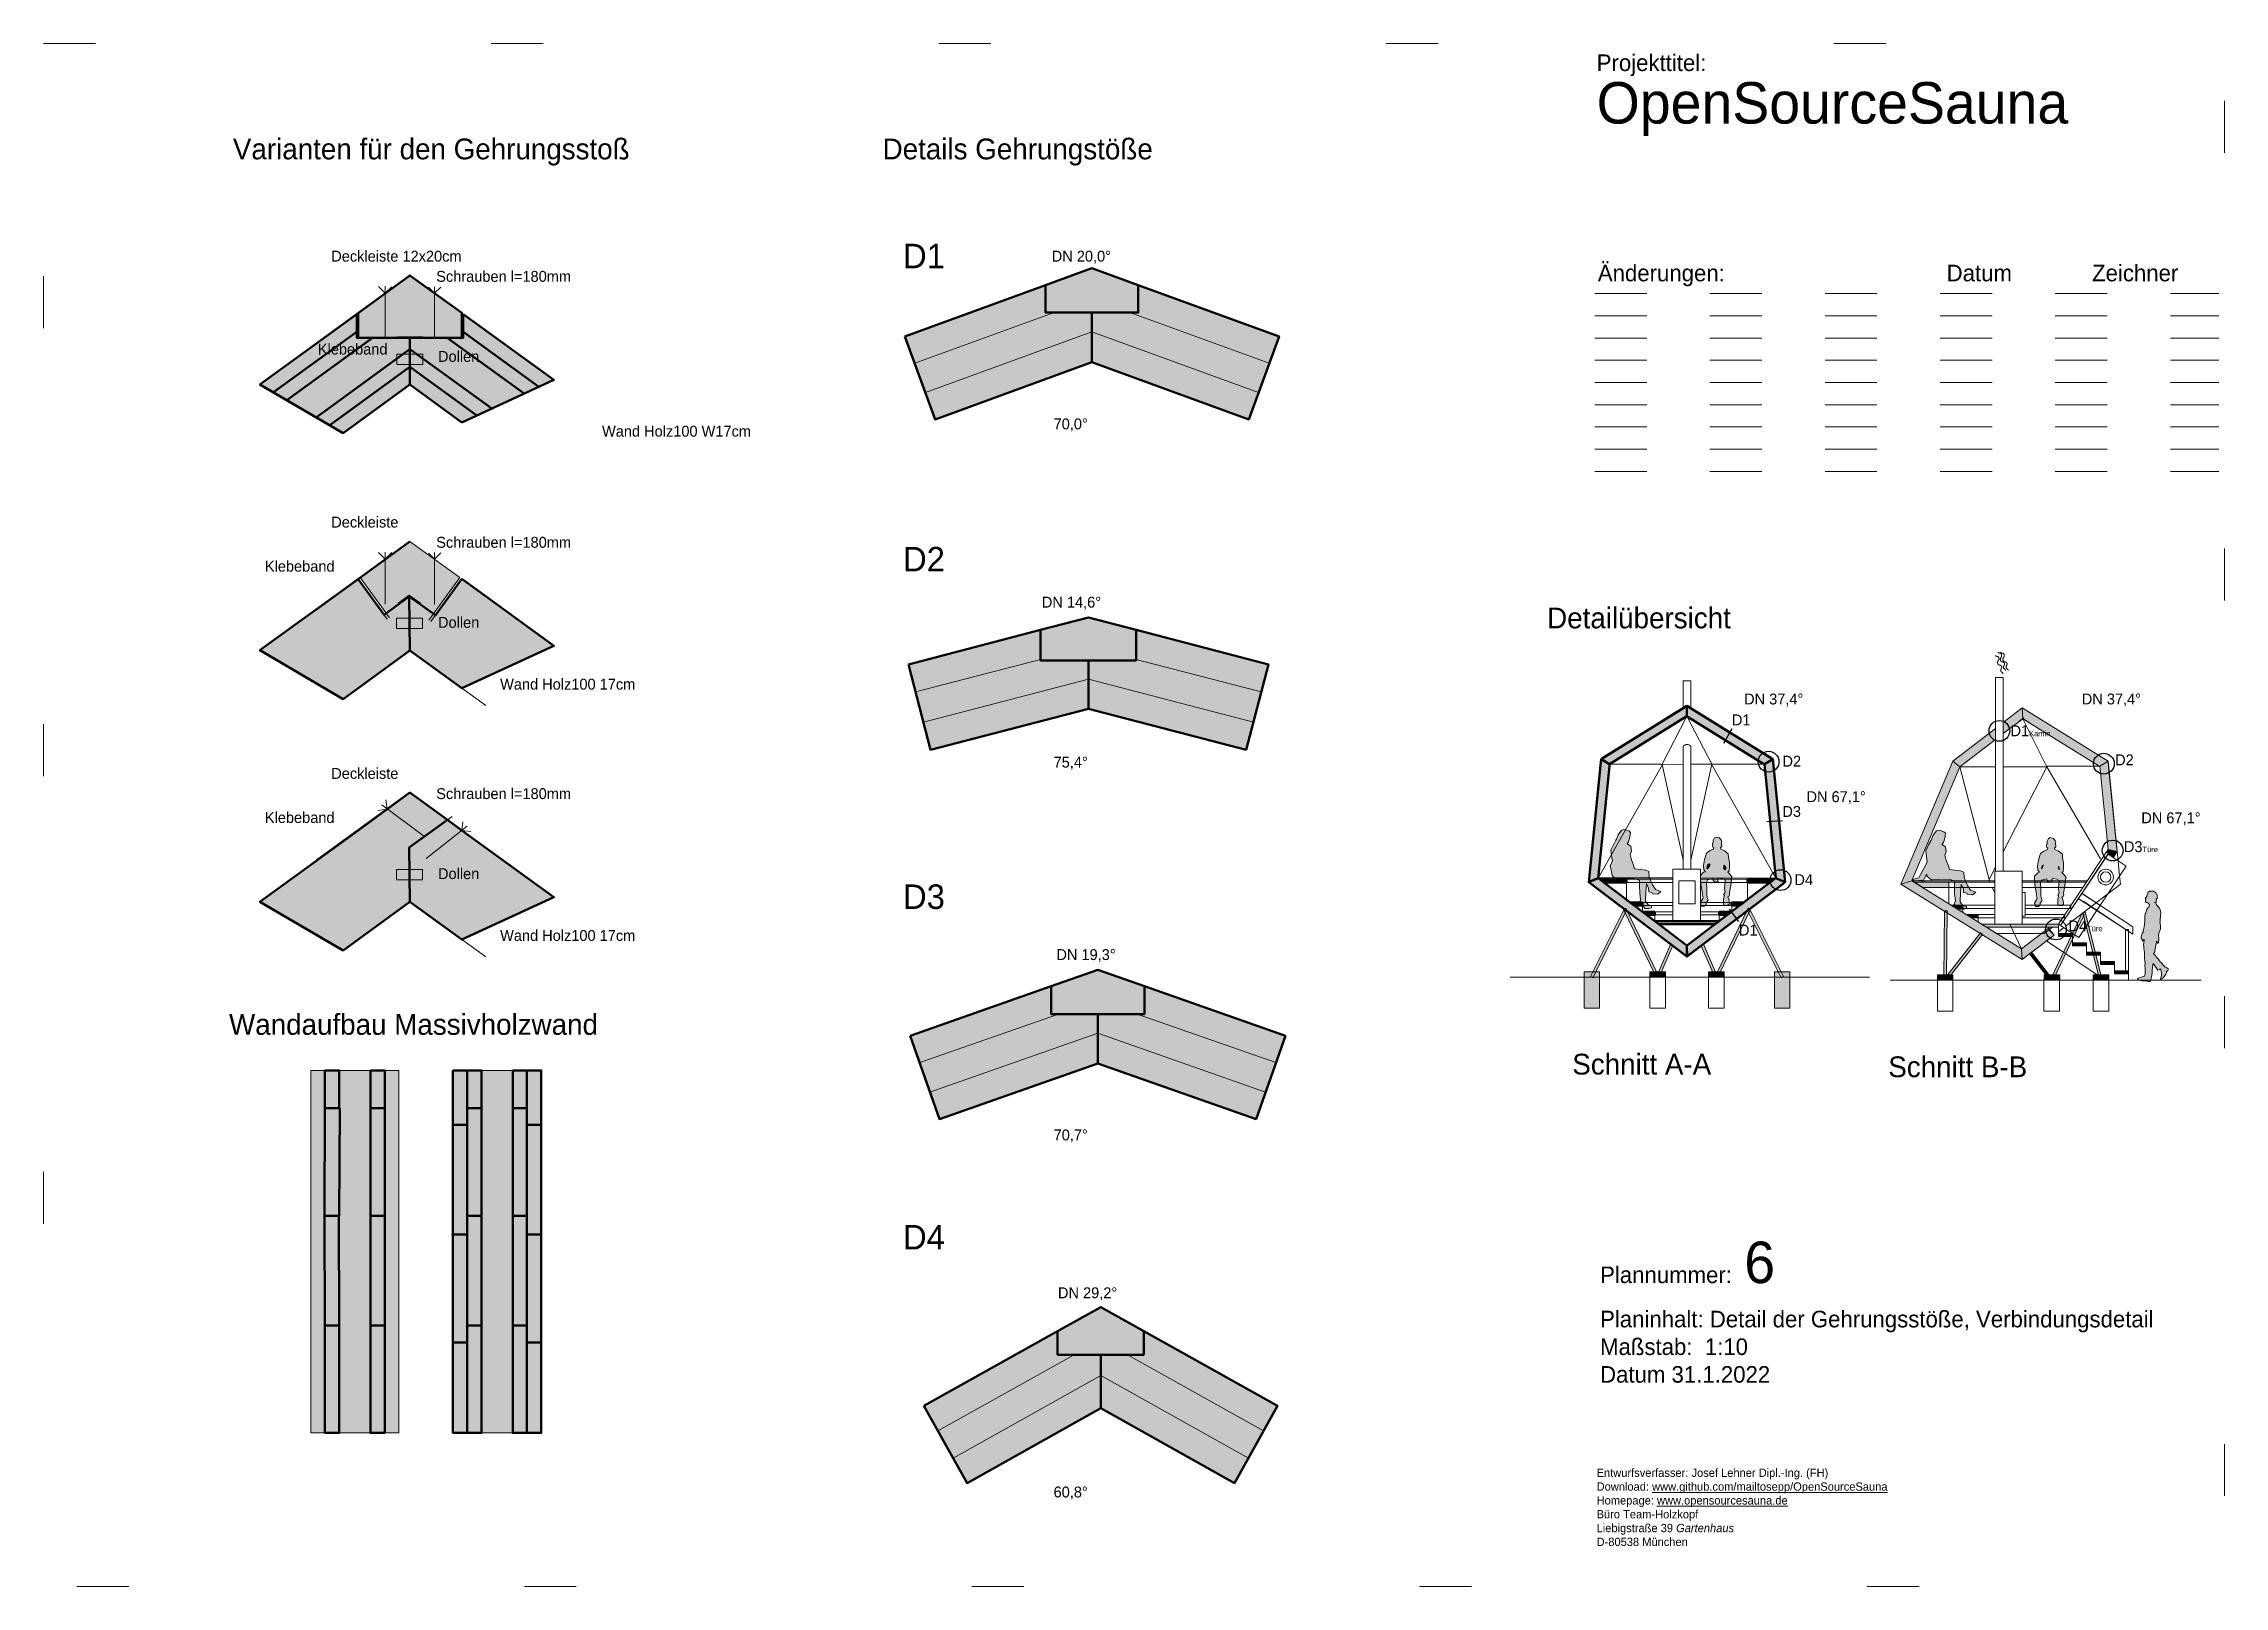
# Model space of a CAD drawing. Header units: metres. Extents: x -10.1 to 2.8, y -12.1 to -2.2.
# Drawn here: x -1.425 to 2.775, y -5.194 to -2.224 of the extents above; entities outside this region: 1.
import ezdxf

# ---------------------------------------------------------------- set-up
doc = ezdxf.new("R2010")
doc.units = ezdxf.units.M
doc.header["$LTSCALE"] = 0.254
doc.header["$PDMODE"] = 1
doc.header["$PDSIZE"] = -2
doc.linetypes.add('ACAD_ISO07W100', pattern=[3, 0, -3])
doc.linetypes.add('Dash Style-5', pattern=[0.041656, 0.013885, -0.027771])
for name, color, linetype, lineweight, true_color in [('Dimension', 7, 'Continuous', 5, 0x000000), ('Fläche ... Fläche-Beton', 7, 'Continuous', 5, 0xd5d8d8), ('Fläche ... Fläche-Stahl', 7, 'Continuous', 5, 0xc9c5bf), ('Fläche-Holz', 30, 'Continuous', 5, 0xff7f00), ('Linie ... Line-Plankopf', 7, 'ACAD_ISO07W100', 5, 0x000000), ('Linie ... Linie-Ansicht', 7, 'Continuous', 5, 0x000000), ('Linie ... Linie-Detail', 1, 'Continuous', 25, 0xff0000), ('Linie ... Linie-Holz', 7, 'Continuous', 50, 0x000000), ('Linie ... Linie-Verdeckt', 7, 'Dash Style-5', 5, 0x000000), ('Linie-Detail', 1, 'Continuous', 25, 0xff0000), ('None', 7, 'Continuous', 5, 0x000000), ('Schnitt ... Schnitt-Holz', 7, 'Continuous', 0, 0xf8bd00), ('Schnitt-Holz', 7, 'Continuous', 50, 0x000000), ('Text', 7, 'Continuous', 25, 0x000000)]:
    doc.layers.add(name, color=color, linetype=linetype, lineweight=lineweight, true_color=true_color)
doc.layers.add('Fläche ... Fläche-Weiss', color=7, linetype='Continuous', lineweight=25)
doc.layers.add('Linie-Verdeckt', color=7, linetype='Dash Style-5', lineweight=5)
doc.styles.add('textstyle14', font='')
doc.styles.add('textstyle15', font='')
doc.styles.add('textstyle16', font='')
doc.styles.add('textstyle17', font='')
doc.styles.add('textstyle18', font='FUTURAL.TTF')
doc.styles.add('textstyle19', font='FUTURAL.TTF')
doc.styles.add('textstyle20', font='FUTURAL.TTF')
doc.styles.add('textstyle21', font='FUTURAL.TTF')
doc.styles.add('textstyle22', font='FUTURAL.TTF')
doc.styles.add('textstyle23', font='FUTURAL.TTF')
doc.styles.add('textstyle24', font='FUTURAL.TTF')
doc.styles.add('textstyle25', font='FUTURAL.TTF')
doc.styles.add('textstyle26', font='FUTURAL.TTF')
doc.styles.add('textstyle27', font='FUTURAL.TTF')
doc.styles.add('textstyle28', font='FUTURAL.TTF')
doc.styles.add('textstyle29', font='FUTURAL.TTF')
doc.styles.add('textstyle30', font='FUTURAL.TTF')
doc.styles.add('textstyle31', font='FUTURAL.TTF')
doc.styles.add('textstyle32', font='FUTURAL.TTF')
doc.styles.add('textstyle33', font='FUTURAL.TTF')
doc.styles.add('textstyle34', font='FUTURAL.TTF')
doc.styles.add('textstyle35', font='FUTURAL.TTF')
doc.styles.add('textstyle36', font='FUTURAL.TTF')
doc.styles.add('textstyle37', font='FUTURAL.TTF')
doc.styles.add('textstyle38', font='FUTURAL.TTF')
doc.styles.add('textstyle39', font='FUTURAL.TTF')
doc.styles.add('textstyle40', font='FUTURAL.TTF')
doc.styles.add('textstyle41', font='FUTURAL.TTF')
doc.styles.add('textstyle42', font='FUTURAL.TTF')
doc.styles.add('textstyle43', font='FUTURAL.TTF')
doc.styles.add('textstyle44', font='FUTURAL.TTF')
doc.styles.add('textstyle45', font='FUTURAL.TTF')
doc.styles.add('textstyle46', font='FUTURAL.TTF')
doc.styles.add('textstyle47', font='FUTURAL.TTF')
doc.styles.add('textstyle48', font='FUTURAL.TTF')
doc.styles.add('textstyle49', font='FUTURAL.TTF')
doc.styles.add('textstyle50', font='FUTURAL.TTF')
doc.styles.add('textstyle51', font='FUTURAL.TTF')
doc.styles.add('textstyle52', font='FUTURAL.TTF')
doc.styles.add('textstyle53', font='FUTURAL.TTF')
doc.styles.add('textstyle54', font='FUTURAL.TTF')
doc.styles.add('textstyle55', font='FUTURAL.TTF')
doc.styles.add('textstyle56', font='FUTURAL.TTF')
doc.styles.add('textstyle57', font='')
doc.styles.add('textstyle58', font='')
doc.styles.add('textstyle59', font='')
doc.styles.add('textstyle60', font='')
doc.styles.add('textstyle61', font='')
doc.styles.add('textstyle62', font='')
doc.styles.add('textstyle63', font='FUTURAL.TTF')
doc.styles.get('textstyle14').set_extended_font_data('Futura Lt BT')
doc.styles.get('textstyle15').set_extended_font_data('Futura Lt BT')
doc.styles.get('textstyle16').set_extended_font_data('Futura Lt BT')
doc.styles.get('textstyle17').set_extended_font_data('Futura Lt BT')
doc.styles.get('textstyle57').set_extended_font_data('Futura Lt BT')
doc.styles.get('textstyle58').set_extended_font_data('Futura Lt BT')
doc.styles.get('textstyle59').set_extended_font_data('Futura Lt BT')
doc.styles.get('textstyle60').set_extended_font_data('Futura Lt BT')
doc.styles.get('textstyle61').set_extended_font_data('Futura Lt BT')
doc.styles.get('textstyle62').set_extended_font_data('Futura Lt BT')

msp = doc.modelspace()

# ---------------------------------------------------------------- texts
at = {"layer": 'Dimension', "char_height": 0.02097, "attachment_point": 1, "line_spacing_factor": 0.972742}
for s, insert, style in [('DN 20,0°', (0.5168, -2.6224), 'textstyle40'), ('DN 14,6°', (0.4977, -3.2885), 'textstyle41'), ('DN 19,3°', (0.5258, -3.967), 'textstyle42'), ('DN 29,2°', (0.5288, -4.6181), 'textstyle43')]:
    msp.add_mtext(s, dxfattribs=dict(at, insert=insert, style=style))
for s, insert, width, style in [('DN 37,4°', (1.8502, -3.475), 0.148982, 'textstyle45'), ('DN 37,4°', (2.5006, -3.4749), 0.148982, 'textstyle47'), ('DN 67,1°', (1.9704, -3.663), 0.13278, 'textstyle46'), ('DN 67,1°', (2.6152, -3.7037), 0.13278, 'textstyle48')]:
    msp.add_mtext(s, dxfattribs=dict(at, insert=insert, width=width, style=style))
at = {"layer": 'Linie ... Linie-Detail', "color": 1, "true_color": 0xff0000, "attachment_point": 1, "line_spacing_factor": 0.972742}
for s, insert, char_height, rotation, style in [('D1', (1.8267, -3.5152), 0.02097, 0, 'textstyle51'), ('D1{\\H0.5x;\\lKamin}', (2.3633, -3.5361), 0.020973, 359.9743, 'textstyle63'), ('D2', (1.9241, -3.5947), 0.02097, 0, 'textstyle49'), ('D2', (2.5648, -3.5921), 0.02097, 359.9743, 'textstyle54'), ('D3', (1.9239, -3.6914), 0.02097, 0, 'textstyle52'), ('D3{\\H0.5x;\\lTüre}', (2.5817, -3.7592), 0.020973, 359.9743, 'textstyle55'), ('D4', (1.9471, -3.8227), 0.02097, 0, 'textstyle50'), ('D1', (1.8403, -3.9198), 0.02097, 0, 'textstyle53'), ('D4{\\H0.5x;\\lTüre}', (2.4751, -3.9117), 0.020973, 359.9743, 'textstyle56')]:
    msp.add_mtext(s, dxfattribs=dict(at, insert=insert, char_height=char_height, rotation=rotation, style=style))
at = {"layer": 'Linie-Detail', "char_height": 0.04719, "attachment_point": 1, "line_spacing_factor": 0.972742}
for s, insert, style in [('{\\C1;\\lD1}', (0.2304, -2.609), 'textstyle33'), ('{\\C1;\\lD2}', (0.2304, -3.1926), 'textstyle34'), ('{\\C1;\\lD3\\P}', (0.2304, -3.8424), 'textstyle35'), ('{\\C1;\\lD4}', (0.2304, -4.4979), 'textstyle36')]:
    msp.add_mtext(s, dxfattribs=dict(at, insert=insert, style=style))
at = {"layer": 'None', "attachment_point": 1, "line_spacing_factor": 0.972742}
for s, insert, char_height, style in [('Deckleiste 12x20cm ', (-0.8708, -2.6224), 0.020973, 'textstyle19'), ('Schrauben l=180mm', (-0.6686, -2.6613), 0.020973, 'textstyle18'), ('Klebeband', (-0.8966, -2.8013), 0.02097, 'textstyle32'), ('Dollen', (-0.6652, -2.8154), 0.02097, 'textstyle31'), ('Wand Holz100 W17cm', (-0.3493, -2.9594), 0.020973, 'textstyle20'), ('70,0°', (0.5204, -2.9453), 0.02097, 'textstyle37'), ('Deckleiste\\P', (-0.8708, -3.1344), 0.02097, 'textstyle23'), ('Schrauben l=180mm', (-0.6686, -3.1733), 0.020973, 'textstyle22'), ('Klebeband', (-0.9986, -3.2193), 0.02097, 'textstyle24'), ('Dollen', (-0.6652, -3.3274), 0.02097, 'textstyle21'), ('Wand Holz100 17cm', (-0.5456, -3.4464), 0.020973, 'textstyle25'), ('75,4°', (0.5204, -3.5965), 0.02097, 'textstyle38'), ('Deckleiste\\P', (-0.8708, -3.6182), 0.02097, 'textstyle28'), ('Schrauben l=180mm', (-0.6686, -3.6571), 0.020973, 'textstyle27'), ('Klebeband', (-0.9986, -3.7031), 0.02097, 'textstyle29'), ('Dollen', (-0.6652, -3.8112), 0.02097, 'textstyle26'), ('Wand Holz100 17cm', (-0.5456, -3.9302), 0.020973, 'textstyle30'), ('70,7°', (0.5204, -4.3142), 0.02097, 'textstyle39'), ('60,8°', (0.5204, -5.0016), 0.02097, 'textstyle44')]:
    msp.add_mtext(s, dxfattribs=dict(at, insert=insert, char_height=char_height, style=style))
at = {"layer": 'Text', "char_height": 0.04, "attachment_point": 1}
for s, insert, style in [('Varianten für den Gehrungsstoß', (-1.0603, -2.4065), 'textstyle60'), ('Details Gehrungstöße', (0.1911, -2.4065), 'textstyle61'), ('Detailübersicht', (1.4709, -3.3094), 'textstyle62'), ('Wandaufbau Massivholzwand', (-1.0677, -4.0919), 'textstyle59'), ('Schnitt A-A', (1.5193, -4.1684), 'textstyle57'), ('Schnitt B-B', (2.1279, -4.1735), 'textstyle58')]:
    msp.add_mtext(s, dxfattribs=dict(at, insert=insert, style=style))

# ---------------------------------------------------------------- blocks, each defined once
blk = doc.blocks.new('Group')
at = {"layer": 'None', "color": 7, "lineweight": 5}
for q in [(-0.8613, -3.8149), (-0.8459, -3.7945)]:
    blk.add_line((-0.8433, -3.8122), q, dxfattribs=at)
at = {"layer": 'None', "color": 7, "linetype": 'Dash Style-5', "lineweight": 5}
blk.add_line((-0.8541, -3.8042), (-0.6988, -3.9195), dxfattribs=at)
blk = doc.blocks.new('Group-1')
at = {"layer": 'None', "color": 7, "linetype": 'Dash Style-5', "lineweight": 5}
blk.add_line((-0.6896, -3.8452), (-0.8411, -3.9643), dxfattribs=at)
at = {"layer": 'None', "color": 7, "lineweight": 5}
for p, q in [((-0.6996, -3.8531), (-0.6826, -3.8551)), ((-0.6994, -3.853), (-0.6975, -3.8368))]:
    blk.add_line(p, q, dxfattribs=at)
blk = doc.blocks.new('Plankopf A4 hoch')
at = {"layer": 'Linie ... Line-Plankopf'}
for p, q in [((0, -2.673), (7.527, -2.673)), ((0, -2.941), (7.527, -2.941)), ((0, -3.209), (7.527, -3.209)), ((0, -3.477), (7.527, -3.477)), ((0, -3.745), (7.527, -3.745)), ((0, -4.013), (7.527, -4.013)), ((0, -4.281), (7.527, -4.281)), ((0, -4.548), (7.527, -4.548)), ((0, -4.816), (7.527, -4.816))]:
    blk.add_line(p, q, dxfattribs=at)
at = {"layer": 'Linie ... Linie-Verdeckt', "char_height": 0.3, "attachment_point": 1}
for s, insert, style in [('\\H0.2;Projekttitel: \\P\\H0.5;OpenSourceSauna', (0.022, 0.21), 'textstyle17'), ('\\H0.2;Änderungen:                                    Datum             Zeichner', (0.036, -2.325), 'textstyle15'), ('\\H0.2;Plannummer:\\~ \\H0.499999;6\\H0.2;\\PPlaninhalt: Detail der Gehrungsstöße, Verbindungsdetail\\PMaßstab: \\~1:10\\PDatum\\~31.1.2022', (0.063, -14.102), 'textstyle16'), ('\\H0.1;Entwurfsverfasser: Josef Lehner Dipl.-Ing. (FH)\\PDownload: \\c14313472;\\Lwww.github.com/mailtosepp/OpenSourceSauna\\P\\c0;\\lHomepage: \\c14313472;\\Lwww.opensourcesauna.de\\P\\c0;\\lBüro Team-Holzkopf\\PLiebigstraße 39 \\fFutura Lt BT|b0|i1|c0|p0;Gartenhaus\\P\\fFutura Lt BT|b0|i0|c0|p0;D-80538 München ', (0.021, -16.838), 'textstyle14')]:
    blk.add_mtext(s, dxfattribs=dict(at, insert=insert, style=style))

# ---------------------------------------------------------------- hatches: boundary and pattern name
at = {"layer": 'Fläche ... Fläche-Beton', "linetype": 'Continuous', "lineweight": 0, "transparency": 33554687}
for points in [[(1.5419, -4.0109), (1.5719, -4.0109), (1.5719, -4.0809), (1.5419, -4.0809)], [(1.6687, -4.0109), (1.6987, -4.0109), (1.6987, -4.0209), (1.6687, -4.0209)], [(1.8118, -4.0209), (1.7818, -4.0209), (1.7818, -4.0109), (1.8118, -4.0109)], [(1.9386, -4.0809), (1.9086, -4.0809), (1.9086, -4.0109), (1.9386, -4.0109)]]:
    msp.add_hatch(color=256, dxfattribs=at).paths.add_polyline_path(points, flags=0)
at = {"layer": 'Fläche ... Fläche-Beton', "linetype": 'Continuous', "lineweight": 0, "true_color": 0xadadad, "transparency": 33554687}
for points in [[(2.2224, -4.0166), (2.2524, -4.0166), (2.2524, -4.0266), (2.2224, -4.0266)], [(2.428, -4.0166), (2.458, -4.0166), (2.458, -4.0266), (2.428, -4.0266)], [(2.5228, -4.0166), (2.5528, -4.0166), (2.5528, -4.0266), (2.5228, -4.0266)]]:
    msp.add_hatch(color=253, dxfattribs=at).paths.add_polyline_path(points, flags=0)
at = {"layer": 'Fläche ... Fläche-Stahl', "linetype": 'Continuous', "transparency": 33554687}
for points in [[(1.5591, -4.022), (1.5546, -4.0197), (1.619, -3.89), (1.6235, -3.8922)], [(1.684, -4.0157), (1.6795, -4.0179), (1.6181, -3.8905), (1.6226, -3.8883)], [(1.8578, -3.8884), (1.8623, -3.8905), (1.801, -4.0179), (1.7965, -4.0157)], [(1.857, -3.8924), (1.8615, -3.8901), (1.9259, -4.0197), (1.9214, -4.022)], [(1.6878, -4.0177), (1.6832, -4.0157), (1.7084, -3.9579), (1.713, -3.9599)], [(1.7672, -3.9592), (1.7718, -3.9572), (1.7973, -4.0157), (1.7927, -4.0177)]]:
    msp.add_hatch(color=256, dxfattribs=at).paths.add_polyline_path(points, flags=0)
at = {"layer": 'Fläche ... Fläche-Stahl', "linetype": 'Continuous', "lineweight": 0, "true_color": 0xadadad, "transparency": 33554687}
for points in [[(2.2399, -4.0216), (2.2349, -4.0215), (2.2361, -3.8932), (2.2411, -3.8933)], [(2.4468, -4.0235), (2.4422, -4.0214), (2.5006, -3.8991), (2.5051, -3.9012)], [(2.5394, -4.0243), (2.5345, -4.0255), (2.5025, -3.8963), (2.5074, -3.8951)], [(2.2424, -4.0242), (2.2385, -4.0211), (2.3056, -3.9358), (2.3095, -3.9389)], [(2.4417, -4.0214), (2.4378, -4.0245), (2.3997, -3.9758), (2.4037, -3.9727)]]:
    msp.add_hatch(color=253, dxfattribs=at).paths.add_polyline_path(points, flags=0)
at = {"layer": 'Fläche ... Fläche-Weiss', "transparency": 33554687}
for points in [[(1.6894, -3.8568), (1.6839, -3.8612), (1.6739, -3.8602), (1.6728, -3.8579), (1.6665, -3.8566), (1.6664, -3.8495), (1.662, -3.8409), (1.6607, -3.8575), (1.6602, -3.8747), (1.6653, -3.8819), (1.6721, -3.8838), (1.6719, -3.8874), (1.6665, -3.8888), (1.6588, -3.8887), (1.6554, -3.8829), (1.6515, -3.8821), (1.6481, -3.8789), (1.651, -3.8723), (1.6492, -3.8587), (1.6488, -3.8458), (1.649, -3.8347), (1.6424, -3.8323), (1.6365, -3.8311), (1.6186, -3.8314), (1.6046, -3.8321), (1.5962, -3.8258), (1.5956, -3.8216), (1.5926, -3.8062), (1.5965, -3.7973), (1.5943, -3.783), (1.5937, -3.7763), (1.5992, -3.7646), (1.6032, -3.7573), (1.6047, -3.7551), (1.6074, -3.7469), (1.6144, -3.7377), (1.6192, -3.7366), (1.6283, -3.7395), (1.6314, -3.7422), (1.6304, -3.7517), (1.6276, -3.7603), (1.6248, -3.7643), (1.632, -3.7689), (1.6331, -3.7783), (1.6307, -3.7849), (1.6332, -3.7951), (1.6373, -3.8052), (1.6394, -3.8122), (1.6607, -3.8151), (1.6669, -3.8174), (1.6673, -3.8277), (1.6739, -3.8429), (1.6796, -3.8522), (1.6901, -3.8559)], [(2.2958, -3.8581), (2.2903, -3.8626), (2.2803, -3.8616), (2.2793, -3.8593), (2.2729, -3.858), (2.2728, -3.8508), (2.2685, -3.8423), (2.2671, -3.8588), (2.2666, -3.8761), (2.2718, -3.8833), (2.2785, -3.8852), (2.2783, -3.8887), (2.2729, -3.8902), (2.2652, -3.8901), (2.2619, -3.8843), (2.2579, -3.8835), (2.2545, -3.8802), (2.2574, -3.8737), (2.2556, -3.8601), (2.2552, -3.8472), (2.2555, -3.836), (2.2488, -3.8336), (2.2429, -3.8324), (2.225, -3.8328), (2.2111, -3.8335), (2.2027, -3.8272), (2.202, -3.823), (2.1997, -3.8266), (2.1964, -3.833), (2.1979, -3.8379), (2.1943, -3.8382), (2.192, -3.8342), (2.1773, -3.8362), (2.1749, -3.8332), (2.1868, -3.83), (2.1897, -3.8235), (2.1991, -3.8075), (2.2029, -3.7986), (2.2008, -3.7844), (2.2001, -3.7776), (2.2056, -3.766), (2.2097, -3.7587), (2.2111, -3.7564), (2.2138, -3.7483), (2.2209, -3.739), (2.2257, -3.738), (2.2348, -3.7409), (2.2378, -3.7435), (2.2369, -3.7531), (2.2341, -3.7617), (2.2312, -3.7657), (2.2384, -3.7702), (2.2395, -3.7796), (2.2371, -3.7863), (2.2396, -3.7965), (2.2437, -3.8065), (2.2458, -3.8136), (2.2672, -3.8165), (2.2733, -3.8188), (2.2738, -3.8291), (2.2803, -3.8442), (2.2861, -3.8536), (2.2965, -3.8573)], [(2.6536, -4.0248), (2.6572, -4.022), (2.6602, -4.0191), (2.6623, -4.015), (2.6636, -4.0126), (2.6639, -4.0107), (2.664, -4.0103), (2.6647, -4.0097), (2.6655, -4.0097), (2.6673, -4.0047), (2.6648, -4.0038), (2.6647, -4.0033), (2.6646, -4.0028), (2.6635, -4.0022), (2.6622, -4.0017), (2.6606, -4.0011), (2.66, -4.0007), (2.6598, -4.0002), (2.6598, -3.9994), (2.6594, -3.9991), (2.6587, -3.9991), (2.657, -3.9972), (2.6553, -3.9955), (2.654, -3.9934), (2.6517, -3.9917), (2.6476, -3.9855), (2.6438, -3.9816), (2.6428, -3.9794), (2.6419, -3.9786), (2.6408, -3.9777), (2.6401, -3.9772), (2.6397, -3.9767), (2.6387, -3.9763), (2.6388, -3.9751), (2.6391, -3.9743), (2.6402, -3.9741), (2.6405, -3.974), (2.6406, -3.973), (2.6411, -3.9729), (2.6411, -3.9718), (2.6412, -3.9704), (2.6412, -3.9689), (2.6417, -3.9671), (2.6441, -3.9569), (2.6445, -3.9538), (2.6445, -3.9523), (2.645, -3.9514), (2.6459, -3.9528), (2.6465, -3.9548), (2.6474, -3.9564), (2.6482, -3.9549), (2.6483, -3.9533), (2.6489, -3.95), (2.6489, -3.9449), (2.6481, -3.9415), (2.6488, -3.9366), (2.6501, -3.9333), (2.6514, -3.9304), (2.652, -3.9275), (2.6523, -3.9253), (2.6522, -3.9222), (2.6514, -3.9177), (2.6508, -3.9153), (2.6518, -3.9143), (2.6515, -3.9135), (2.6516, -3.9129), (2.6516, -3.9119), (2.6515, -3.9114), (2.6514, -3.9077), (2.6525, -3.9045), (2.6524, -3.9015), (2.6526, -3.8996), (2.6529, -3.897), (2.6523, -3.8938), (2.6509, -3.8893), (2.6505, -3.888), (2.6454, -3.8821), (2.6438, -3.8806), (2.6433, -3.8778), (2.6406, -3.8774), (2.6429, -3.8764), (2.6439, -3.8756), (2.6436, -3.8741), (2.6445, -3.873), (2.6445, -3.8722), (2.6441, -3.8707), (2.6454, -3.8692), (2.6459, -3.8691), (2.6461, -3.8683), (2.646, -3.8654), (2.6461, -3.8641), (2.646, -3.8631), (2.6453, -3.8618), (2.6447, -3.8609), (2.6438, -3.8598), (2.6429, -3.8584), (2.6423, -3.858), (2.6412, -3.8573), (2.6384, -3.8553), (2.6376, -3.8551), (2.6365, -3.8553), (2.6343, -3.8554), (2.6329, -3.8555), (2.6315, -3.8555), (2.6312, -3.8556), (2.6314, -3.8557), (2.6315, -3.8558), (2.6312, -3.8559), (2.6303, -3.8561), (2.6301, -3.8562), (2.6293, -3.8569), (2.6284, -3.8576), (2.6275, -3.8583), (2.6278, -3.8586), (2.6277, -3.8595), (2.6266, -3.8624), (2.626, -3.8634), (2.6263, -3.8646), (2.6231, -3.8681), (2.6229, -3.8686), (2.6229, -3.8689), (2.6235, -3.8694), (2.6239, -3.8696), (2.6238, -3.8706), (2.6238, -3.8714), (2.6239, -3.8718), (2.6238, -3.872), (2.6236, -3.8728), (2.6238, -3.8735), (2.6234, -3.8738), (2.6231, -3.8744), (2.6231, -3.8752), (2.6232, -3.8761), (2.6236, -3.8765), (2.6249, -3.877), (2.6258, -3.8772), (2.6264, -3.8774), (2.6276, -3.8779), (2.6287, -3.8783), (2.6294, -3.8788), (2.6296, -3.8798), (2.6301, -3.8808), (2.6305, -3.8811), (2.6307, -3.8812), (2.6301, -3.8847), (2.63, -3.8856), (2.6291, -3.8866), (2.6277, -3.8877), (2.6265, -3.8892), (2.6261, -3.8901), (2.6253, -3.8933), (2.6249, -3.8944), (2.6237, -3.8968), (2.6228, -3.8989), (2.6224, -3.9005), (2.6219, -3.9021), (2.622, -3.9036), (2.6219, -3.9091), (2.6222, -3.9104), (2.6214, -3.9203), (2.6207, -3.9234), (2.6199, -3.9273), (2.6185, -3.931), (2.6185, -3.9343), (2.6178, -3.9357), (2.617, -3.9373), (2.6156, -3.9409), (2.6152, -3.944), (2.6152, -3.9462), (2.6168, -3.9485), (2.6177, -3.9517), (2.6183, -3.9511), (2.6197, -3.9493), (2.6205, -3.9482), (2.6206, -3.9503), (2.6202, -3.9543), (2.6197, -3.9589), (2.6198, -3.9615), (2.6199, -3.9637), (2.6203, -3.9651), (2.6205, -3.9701), (2.6211, -3.9722), (2.6211, -3.9745), (2.6211, -3.9765), (2.6212, -3.9786), (2.6212, -3.9801), (2.6215, -3.9852), (2.6219, -3.9889), (2.622, -3.9911), (2.6224, -3.9934), (2.6224, -3.9955), (2.622, -3.9987), (2.6227, -4.0036), (2.6227, -4.007), (2.6228, -4.0104), (2.6225, -4.0145), (2.6223, -4.0167), (2.6216, -4.0192), (2.6191, -4.0199), (2.6136, -4.0217), (2.6094, -4.0231), (2.6083, -4.0235), (2.6079, -4.0238), (2.6078, -4.0242), (2.6084, -4.0252), (2.6096, -4.0265), (2.6171, -4.0279), (2.6225, -4.0285), (2.6261, -4.028), (2.6269, -4.0282), (2.6276, -4.0286), (2.6279, -4.0292), (2.6327, -4.0294), (2.6332, -4.0284), (2.6335, -4.0274), (2.634, -4.0237), (2.634, -4.0216), (2.635, -4.0206), (2.6362, -4.013), (2.6364, -4.0103), (2.6364, -4.0079), (2.6367, -4.001), (2.6367, -3.9999), (2.6374, -3.9981), (2.638, -3.9945), (2.643, -4.0017), (2.647, -4.0072), (2.6502, -4.006), (2.652, -4.0052), (2.6523, -4.0058), (2.6522, -4.0062), (2.6528, -4.0068), (2.6531, -4.0069), (2.6537, -4.0097), (2.6541, -4.0128), (2.6544, -4.017), (2.6526, -4.0231), (2.6525, -4.0241), (2.6527, -4.0245), (2.6528, -4.0247), (2.6533, -4.0248)]]:
    msp.add_hatch(color=256, dxfattribs=at).paths.add_polyline_path(points, flags=0)
h = msp.add_hatch(color=256, dxfattribs=at)
h.paths.add_polyline_path([(1.7816, -3.8087), (1.7796, -3.8113), (1.7804, -3.8075), (1.7826, -3.8043), (1.783, -3.8039), (1.783, -3.8059)], flags=0)
h.paths.add_polyline_path([(1.8132, -3.8085), (1.8144, -3.8117), (1.813, -3.8131), (1.812, -3.8101), (1.8124, -3.8065)], flags=0)
h.paths.add_polyline_path([(1.7713, -3.8675), (1.7698, -3.871), (1.7663, -3.8775), (1.7678, -3.884), (1.7738, -3.884), (1.7773, -3.881), (1.7773, -3.8775), (1.7808, -3.8725), (1.7788, -3.8675), (1.7783, -3.861), (1.7783, -3.8495), (1.7778, -3.8385), (1.7798, -3.8335), (1.7873, -3.8315), (1.7898, -3.831), (1.7908, -3.835), (1.7953, -3.838), (1.8003, -3.8365), (1.7993, -3.832), (1.8018, -3.83), (1.8093, -3.8315), (1.8138, -3.834), (1.8123, -3.85), (1.8138, -3.858), (1.8108, -3.862), (1.8123, -3.864), (1.8108, -3.8705), (1.8108, -3.8815), (1.8143, -3.883), (1.8198, -3.882), (1.8218, -3.8795), (1.8213, -3.8725), (1.8188, -3.8665), (1.8213, -3.865), (1.8223, -3.8615), (1.8218, -3.8585), (1.8248, -3.8445), (1.8258, -3.832), (1.8268, -3.828), (1.8233, -3.823), (1.8188, -3.8185), (1.8213, -3.8165), (1.8218, -3.8085), (1.8218, -3.8), (1.8203, -3.7905), (1.8198, -3.7835), (1.8118, -3.777), (1.8053, -3.7745), (1.8048, -3.7715), (1.8073, -3.7695), (1.8073, -3.7655), (1.8058, -3.765), (1.8073, -3.7605), (1.8058, -3.7575), (1.8028, -3.753), (1.7963, -3.7515), (1.7933, -3.753), (1.7908, -3.758), (1.7903, -3.764), (1.7893, -3.765), (1.7893, -3.77), (1.7918, -3.771), (1.7913, -3.7745), (1.7838, -3.7775), (1.7778, -3.782), (1.7738, -3.7945), (1.7718, -3.806), (1.7728, -3.814), (1.7758, -3.818), (1.7723, -3.819), (1.7663, -3.8255), (1.7663, -3.8295), (1.7668, -3.8415), (1.7698, -3.8605), (1.7693, -3.863), (1.7708, -3.8655)], flags=0)
h = msp.add_hatch(color=256, dxfattribs=at)
h.paths.add_polyline_path([(2.4147, -3.8683), (2.4132, -3.8718), (2.4097, -3.8783), (2.4112, -3.8848), (2.4172, -3.8848), (2.4207, -3.8818), (2.4207, -3.8783), (2.4242, -3.8733), (2.4222, -3.8683), (2.4217, -3.8618), (2.4217, -3.8503), (2.4212, -3.8393), (2.4232, -3.8343), (2.4307, -3.8323), (2.4332, -3.8318), (2.4342, -3.8358), (2.4387, -3.8388), (2.4437, -3.8373), (2.4427, -3.8328), (2.4452, -3.8308), (2.4527, -3.8323), (2.4572, -3.8348), (2.4557, -3.8508), (2.4572, -3.8588), (2.4542, -3.8628), (2.4557, -3.8648), (2.4542, -3.8713), (2.4542, -3.8823), (2.4577, -3.8838), (2.4632, -3.8828), (2.4652, -3.8803), (2.4647, -3.8733), (2.4622, -3.8673), (2.4647, -3.8658), (2.4657, -3.8623), (2.4652, -3.8593), (2.4682, -3.8453), (2.4692, -3.8328), (2.4702, -3.8288), (2.4667, -3.8238), (2.4622, -3.8193), (2.4647, -3.8173), (2.4652, -3.8093), (2.4652, -3.8008), (2.4637, -3.7913), (2.4632, -3.7843), (2.4552, -3.7778), (2.4487, -3.7753), (2.4482, -3.7723), (2.4507, -3.7703), (2.4507, -3.7663), (2.4492, -3.7658), (2.4507, -3.7613), (2.4492, -3.7583), (2.4462, -3.7538), (2.4397, -3.7523), (2.4367, -3.7538), (2.4342, -3.7588), (2.4337, -3.7648), (2.4327, -3.7658), (2.4327, -3.7708), (2.4352, -3.7718), (2.4347, -3.7753), (2.4272, -3.7783), (2.4212, -3.7828), (2.4172, -3.7953), (2.4152, -3.8068), (2.4162, -3.8148), (2.4192, -3.8188), (2.4157, -3.8198), (2.4097, -3.8263), (2.4097, -3.8303), (2.4102, -3.8423), (2.4132, -3.8613), (2.4127, -3.8638), (2.4142, -3.8663)], flags=0)
h.paths.add_polyline_path([(2.4566, -3.8093), (2.4578, -3.8125), (2.4564, -3.8139), (2.4554, -3.8109), (2.4558, -3.8073)], flags=0)
h.paths.add_polyline_path([(2.425, -3.8095), (2.423, -3.8121), (2.4238, -3.8083), (2.426, -3.8051), (2.4264, -3.8047), (2.4264, -3.8067)], flags=0)
at = {"layer": 'None', "linetype": 'Continuous', "lineweight": 0, "transparency": 33554687}
for points in [[(-0.7442, -2.7879), (-0.6942, -2.7879), (-0.6942, -2.7899), (-0.7442, -2.7899)], [(-0.7419, -3.3009), (-0.7205, -3.2853), (-0.7193, -3.287), (-0.7407, -3.3025)], [(-0.7001, -3.3024), (-0.7216, -3.287), (-0.7205, -3.2854), (-0.699, -3.3008)]]:
    msp.add_hatch(color=256, dxfattribs=at).paths.add_polyline_path(points, flags=0)
at = {"layer": 'Schnitt ... Schnitt-Holz', "linetype": 'Continuous', "lineweight": 0, "transparency": 33554687}
for points in [[(1.5751, -3.6011), (1.5911, -3.6111), (1.7402, -3.5187), (1.7402, -3.4987), (1.7288, -3.5058), (1.7288, -3.5058), (1.5857, -3.5945), (1.5857, -3.5945)], [(1.8953, -3.5948), (1.7517, -3.5058), (1.7517, -3.5058), (1.7402, -3.4987), (1.7402, -3.5187), (1.7427, -3.5202), (1.7427, -3.5202), (1.8863, -3.6093), (1.8893, -3.6111), (1.9054, -3.6011)], [(2.5511, -3.605), (2.3858, -3.5026), (2.3868, -3.5233), (2.5321, -3.6132), (2.5351, -3.615)], [(1.569, -3.8302), (1.5908, -3.6146), (1.5911, -3.6111), (1.5751, -3.6011), (1.5739, -3.6129), (1.5524, -3.8254), (1.5511, -3.838)], [(1.8893, -3.6111), (1.9115, -3.8302), (1.9293, -3.838), (1.9281, -3.8254), (1.9281, -3.8254), (1.9066, -3.6129), (1.9066, -3.6129), (1.9054, -3.6011)], [(2.2521, -3.605), (2.1519, -3.8419), (2.1732, -3.8352), (2.1739, -3.8336), (2.266, -3.6158)], [(2.5351, -3.615), (2.5512, -3.775), (2.5687, -3.7793), (2.5682, -3.7738), (2.5523, -3.6168), (2.5511, -3.605)], [(2.562, -3.7894), (2.5479, -3.78), (2.5512, -3.775), (2.5687, -3.7793)], [(1.7402, -3.9601), (1.572, -3.8325), (1.569, -3.8302), (1.5511, -3.838), (1.56, -3.8448), (1.56, -3.8447), (1.56, -3.8448), (1.7282, -3.9723), (1.7282, -3.9723), (1.7282, -3.9723), (1.7402, -3.9814)], [(1.6238, -3.8325), (1.6238, -3.8385), (1.5799, -3.8385), (1.572, -3.8325)], [(1.7523, -3.9723), (1.9205, -3.8448), (1.9293, -3.838), (1.9115, -3.8302), (1.9102, -3.8312), (1.742, -3.9588), (1.7402, -3.9601), (1.7403, -3.9814)], [(1.8567, -3.8325), (1.8567, -3.8385), (1.9005, -3.8385), (1.9084, -3.8325)], [(2.3848, -3.9665), (2.1732, -3.8352), (2.1519, -3.8419), (2.3858, -3.9871)], [(2.1942, -3.8482), (2.1781, -3.8382), (2.2448, -3.8382), (2.2448, -3.8482)], [(1.6543, -3.8769), (1.6543, -3.8829), (1.6384, -3.8829), (1.6305, -3.8769)], [(1.6781, -3.8949), (1.6781, -3.9009), (1.6621, -3.9009), (1.6543, -3.8949)], [(1.8024, -3.8949), (1.8024, -3.9009), (1.8184, -3.9009), (1.8261, -3.895)], [(1.8261, -3.8769), (1.8261, -3.8829), (1.8421, -3.8829), (1.85, -3.8769)], [(2.2592, -3.8886), (2.2496, -3.8826), (2.2718, -3.8826), (2.2718, -3.8886)], [(2.2882, -3.9066), (2.2786, -3.9006), (2.3008, -3.9006), (2.3008, -3.9066)], [(1.8025, -3.9129), (1.7946, -3.9189), (1.6859, -3.9189), (1.678, -3.9129)], [(2.3172, -3.9246), (2.3076, -3.9186), (2.4555, -3.9186), (2.4555, -3.9246)], [(2.3848, -3.9665), (2.3858, -3.9871), (2.4471, -3.9401), (2.4367, -3.9267)], [(2.4555, -3.9426), (2.4555, -3.9366), (2.4825, -3.9366), (2.4825, -3.9426)], [(2.4825, -3.9606), (2.4825, -3.9546), (2.5095, -3.9546), (2.5095, -3.9606)], [(2.5095, -3.9786), (2.5095, -3.9726), (2.5365, -3.9726), (2.5365, -3.9786)], [(2.5365, -3.9966), (2.5365, -3.9906), (2.5635, -3.9906), (2.5635, -3.9966)], [(2.5635, -4.0146), (2.5635, -4.0086), (2.5905, -4.0086), (2.5905, -4.0146)]]:
    msp.add_hatch(color=256, dxfattribs=at).paths.add_polyline_path(points, flags=0)
at = {"layer": 'Schnitt ... Schnitt-Holz', "transparency": 33554687}
h = msp.add_hatch(color=256, dxfattribs=at)
h.paths.add_polyline_path([(2.3495, -3.5304), (2.3495, -3.5518), (2.3868, -3.5233), (2.3858, -3.5026)], flags=0)
h.paths.add_polyline_path([(2.3345, -3.5419), (2.2521, -3.605), (2.266, -3.6158), (2.3345, -3.5633)], flags=0)
at = {"layer": 'Schnitt-Holz', "linetype": 'Continuous', "lineweight": 0, "true_color": 0xffdf7f, "transparency": 33554687}
for points in [[(-0.8192, -2.7899), (-0.8192, -2.7425), (-0.7192, -2.6699), (-0.6192, -2.7422), (-0.6192, -2.7899)], [(0.505, -2.7414), (0.505, -2.6888), (0.5943, -2.6563), (0.6835, -2.6888), (0.6835, -2.7414)], [(0.234, -2.7875), (0.505, -2.6888), (0.505, -2.7414), (0.5943, -2.7414), (0.5943, -2.8372), (0.2922, -2.9472)], [(0.5943, -2.7414), (0.6835, -2.7414), (0.6835, -2.6888), (0.9545, -2.7875), (0.8963, -2.9472), (0.5943, -2.8372)], [(-0.7193, -2.88), (-0.7193, -2.7899), (-0.8217, -2.7899), (-0.8217, -2.7443), (-1.0082, -2.8798), (-0.8479, -2.9735)], [(-0.6167, -2.7443), (-0.6167, -2.7899), (-0.7193, -2.7899), (-0.7193, -2.88), (-0.7193, -2.8801), (-0.6191, -2.9528), (-0.4421, -2.8712)], [(-0.8151, -3.2515), (-0.7192, -3.1819), (-0.6233, -3.2515), (-0.6738, -3.3213), (-0.7205, -3.2878), (-0.7652, -3.3203)], [(-0.7193, -3.392), (-0.7205, -3.2878), (-0.7692, -3.3232), (-0.8192, -3.2545), (-1.0082, -3.3917), (-0.8479, -3.4855)], [(-0.6192, -3.2544), (-0.6698, -3.3242), (-0.7205, -3.2878), (-0.7193, -3.392), (-0.7193, -3.3921), (-0.6191, -3.4647), (-0.4421, -3.3832)], [(0.2407, -3.4187), (0.2835, -3.5832), (0.5874, -3.5041), (0.5874, -3.4111), (0.4954, -3.4111), (0.4954, -3.3523)], [(0.4954, -3.4111), (0.4954, -3.3523), (0.5874, -3.3284), (0.6793, -3.3523), (0.6793, -3.4111)], [(0.5874, -3.4111), (0.6793, -3.4111), (0.6793, -3.3523), (0.9341, -3.4187), (0.8912, -3.5832), (0.5874, -3.5041)], [(-0.7193, -3.8758), (-0.7205, -3.7716), (-0.6469, -3.7182), (-0.7192, -3.6657), (-0.8192, -3.7383), (-1.0082, -3.8756), (-0.8479, -3.9693)], [(-0.6192, -3.7383), (-0.6469, -3.7182), (-0.7205, -3.7716), (-0.7193, -3.8758), (-0.7193, -3.8759), (-0.6191, -3.9486), (-0.4421, -3.867)], [(0.5158, -4.0385), (0.6055, -4.0071), (0.6952, -4.0385), (0.6952, -4.0919), (0.5158, -4.0919)], [(0.2443, -4.1336), (0.3005, -4.294), (0.6055, -4.1872), (0.6055, -4.0919), (0.5158, -4.0919), (0.5158, -4.0385)], [(0.6055, -4.1872), (0.6055, -4.0919), (0.6952, -4.0919), (0.6952, -4.0385), (0.9667, -4.1336), (0.9105, -4.294)], [(-0.8829, -4.2003), (-0.8553, -4.2004), (-0.8554, -4.2733), (-0.883, -4.2733)], [(-0.7954, -4.2003), (-0.7679, -4.2003), (-0.7679, -4.2733), (-0.7954, -4.2733)], [(-0.6364, -4.2003), (-0.6089, -4.2003), (-0.6089, -4.3053), (-0.6364, -4.3053)], [(-0.6089, -4.2003), (-0.5814, -4.2003), (-0.5814, -4.2733), (-0.6089, -4.2733)], [(-0.5214, -4.2003), (-0.4939, -4.2003), (-0.4939, -4.2733), (-0.5214, -4.2733)], [(-0.4939, -4.2003), (-0.4664, -4.2003), (-0.4664, -4.3053), (-0.4939, -4.3053)], [(-0.883, -4.2733), (-0.8544, -4.2734), (-0.8554, -4.4804), (-0.884, -4.4803)], [(-0.7954, -4.2733), (-0.7679, -4.2733), (-0.7679, -4.4803), (-0.7954, -4.4803)], [(-0.6089, -4.2733), (-0.5814, -4.2733), (-0.5814, -4.4803), (-0.6089, -4.4803)], [(-0.5214, -4.2733), (-0.4939, -4.2733), (-0.4939, -4.4803), (-0.5214, -4.4803)], [(-0.6364, -4.3053), (-0.6089, -4.3053), (-0.6089, -4.5163), (-0.6364, -4.5163)], [(-0.4939, -4.3053), (-0.4664, -4.3053), (-0.4664, -4.5163), (-0.4939, -4.5163)], [(-0.884, -4.4803), (-0.8565, -4.4801), (-0.8554, -4.6911), (-0.8829, -4.6913)], [(-0.7954, -4.4803), (-0.7679, -4.4803), (-0.7679, -4.6913), (-0.7954, -4.6913)], [(-0.6089, -4.4803), (-0.5814, -4.4803), (-0.5814, -4.6913), (-0.6089, -4.6913)], [(-0.5214, -4.4803), (-0.4939, -4.4803), (-0.4939, -4.6913), (-0.5214, -4.6913)], [(-0.6364, -4.5163), (-0.6089, -4.5163), (-0.6089, -4.7243), (-0.6364, -4.7243)], [(-0.4939, -4.5163), (-0.4664, -4.5163), (-0.4664, -4.7243), (-0.4939, -4.7243)], [(0.5282, -4.7478), (0.5282, -4.7025), (0.6111, -4.6561), (0.6941, -4.7025), (0.6941, -4.7478)], [(-0.8829, -4.6913), (-0.8554, -4.6913), (-0.8554, -4.8982), (-0.8829, -4.8982)], [(-0.7954, -4.6913), (-0.7679, -4.6913), (-0.7679, -4.8982), (-0.7954, -4.8982)], [(-0.6089, -4.6913), (-0.5814, -4.6913), (-0.5814, -4.8982), (-0.6089, -4.8982)], [(-0.5214, -4.6913), (-0.4939, -4.6913), (-0.4939, -4.8982), (-0.5214, -4.8982)], [(0.2707, -4.8464), (0.3536, -4.9948), (0.6111, -4.8509), (0.6111, -4.7478), (0.5282, -4.7478), (0.5282, -4.7025)], [(0.6111, -4.7478), (0.6941, -4.7478), (0.6941, -4.7025), (0.9516, -4.8464), (0.8686, -4.9948), (0.6111, -4.8509)], [(-0.6364, -4.7243), (-0.6089, -4.7243), (-0.6089, -4.8982), (-0.6364, -4.8982)], [(-0.4939, -4.7243), (-0.4664, -4.7243), (-0.4664, -4.8982), (-0.4939, -4.8982)]]:
    msp.add_hatch(color=41, dxfattribs=at).paths.add_polyline_path(points, flags=0)

# ---------------------------------------------------------------- linework, layer by layer
at = {"layer": 'Fläche ... Fläche-Beton', "linetype": 'Continuous', "lineweight": 5}
for points in [[(1.5419, -4.0109), (1.5719, -4.0109), (1.5719, -4.0809), (1.5419, -4.0809)], [(1.6687, -4.0109), (1.6987, -4.0109), (1.6987, -4.0209), (1.6687, -4.0209)], [(1.8118, -4.0209), (1.7818, -4.0209), (1.7818, -4.0109), (1.8118, -4.0109)], [(1.9386, -4.0809), (1.9086, -4.0809), (1.9086, -4.0109), (1.9386, -4.0109)]]:
    msp.add_lwpolyline(points, close=True, dxfattribs=at)
at = {"layer": 'Fläche ... Fläche-Beton', "color": 7, "linetype": 'Continuous', "lineweight": 5}
for points in [[(2.2224, -4.0166), (2.2524, -4.0166), (2.2524, -4.0266), (2.2224, -4.0266)], [(2.428, -4.0166), (2.458, -4.0166), (2.458, -4.0266), (2.428, -4.0266)], [(2.5228, -4.0166), (2.5528, -4.0166), (2.5528, -4.0266), (2.5228, -4.0266)]]:
    msp.add_lwpolyline(points, close=True, dxfattribs=at)
at = {"layer": 'Fläche ... Fläche-Stahl', "color": 18, "linetype": 'Continuous', "lineweight": 5, "true_color": 0x000000}
msp.add_line((2.505, -3.8957), (2.5006, -3.8991), dxfattribs=at)
at = {"layer": 'Fläche ... Fläche-Stahl', "linetype": 'Continuous'}
for points in [[(1.5591, -4.022), (1.5546, -4.0197), (1.619, -3.89), (1.6235, -3.8922)], [(1.684, -4.0157), (1.6795, -4.0179), (1.6181, -3.8905), (1.6226, -3.8883)], [(1.8578, -3.8884), (1.8623, -3.8905), (1.801, -4.0179), (1.7965, -4.0157)], [(1.857, -3.8924), (1.8615, -3.8901), (1.9259, -4.0197), (1.9214, -4.022)], [(1.6878, -4.0177), (1.6832, -4.0157), (1.7084, -3.9579), (1.713, -3.9599)], [(1.7672, -3.9592), (1.7718, -3.9572), (1.7973, -4.0157), (1.7927, -4.0177)]]:
    msp.add_lwpolyline(points, close=True, dxfattribs=at)
at = {"layer": 'Fläche ... Fläche-Stahl', "color": 7, "linetype": 'Continuous', "lineweight": 5}
for points in [[(2.2399, -4.0216), (2.2349, -4.0215), (2.2361, -3.8932), (2.2411, -3.8933)], [(2.4468, -4.0235), (2.4422, -4.0214), (2.5006, -3.8991), (2.5051, -3.9012)], [(2.5394, -4.0243), (2.5345, -4.0255), (2.5025, -3.8963), (2.5074, -3.8951)], [(2.2424, -4.0242), (2.2385, -4.0211), (2.3056, -3.9358), (2.3095, -3.9389)], [(2.4417, -4.0214), (2.4378, -4.0245), (2.3997, -3.9758), (2.4037, -3.9727)]]:
    msp.add_lwpolyline(points, close=True, dxfattribs=at)
at = {"layer": 'Fläche ... Fläche-Weiss', "linetype": 'Continuous', "lineweight": 5}
for points in [[(2.425, -3.8095), (2.423, -3.8121), (2.4238, -3.8083), (2.426, -3.8051), (2.4264, -3.8047), (2.4264, -3.8067)], [(2.4566, -3.8093), (2.4578, -3.8125), (2.4564, -3.8139), (2.4554, -3.8109), (2.4558, -3.8073)]]:
    msp.add_lwpolyline(points, close=True, dxfattribs=at)
at = {"layer": 'Fläche-Holz', "color": 40, "true_color": 0xffbf00}
for points in [[(-0.9104, -4.8982), (-0.8829, -4.8982), (-0.9104, -4.2003), (-0.8829, -4.2003)], [(-0.8554, -4.8982), (-0.7954, -4.8982), (-0.8554, -4.2003), (-0.7954, -4.2003)], [(-0.7679, -4.8982), (-0.7404, -4.8982), (-0.7679, -4.2003), (-0.7404, -4.2003)], [(-0.5814, -4.8982), (-0.5214, -4.8982), (-0.5814, -4.2003), (-0.5214, -4.2003)]]:
    msp.add_solid(points, dxfattribs=at)
at = {"layer": 'Linie ... Line-Plankopf'}
msp.add_line((-10.053, -12.0907), (-10.053, -12.0907), dxfattribs=at)
at = {"layer": 'Linie ... Line-Plankopf', "flags": 128}
msp.add_lwpolyline([(-1.4248, -2.2237), (2.7752, -2.2237), (2.7752, -5.1937), (-1.4248, -5.1937)], close=True, dxfattribs=at)
at = {"layer": 'Linie ... Linie-Ansicht', "linetype": 'Continuous', "lineweight": 5}
for p, q in [((1.7402, -3.5187), (1.6917, -3.6122)), ((1.7402, -3.5187), (1.7883, -3.6112)), ((1.6929, -3.6113), (1.569, -3.8302)), ((1.6901, -3.611), (1.5911, -3.6111)), ((1.7327, -3.6112), (1.6901, -3.6113)), ((1.6922, -3.6113), (1.7327, -3.7953)), ((1.8893, -3.6111), (1.7477, -3.6112)), ((1.7883, -3.6112), (1.7477, -3.7956)), ((1.7875, -3.6112), (1.9114, -3.8301)), ((1.7133, -3.8299), (1.5691, -3.8298)), ((1.6238, -3.8385), (1.6238, -3.8749)), ((1.7389, -3.8355), (1.7389, -3.8356)), ((1.7416, -3.8355), (1.7416, -3.8357)), ((1.9115, -3.8302), (1.7663, -3.83)), ((1.8567, -3.8385), (1.8567, -3.8717)), ((1.6543, -3.8829), (1.6543, -3.8949)), ((1.6781, -3.9009), (1.6781, -3.9129)), ((1.8024, -3.9009), (1.8024, -3.9113)), ((1.8267, -3.8829), (1.8267, -3.8949)), ((2.5454, -4.0266), (2.4325, -3.9513))]:
    msp.add_line(p, q, dxfattribs=at)
at = {"layer": 'Linie ... Linie-Ansicht', "color": 18, "linetype": 'Continuous', "lineweight": 5, "true_color": 0x000000}
for p, q in [((2.433, -3.6158), (2.3868, -3.5233)), ((2.5511, -3.605), (2.5705, -3.797)), ((2.3345, -3.6158), (2.266, -3.6158)), ((2.266, -3.6158), (2.3237, -3.8382)), ((2.433, -3.6158), (2.3495, -3.6158)), ((2.433, -3.6158), (2.3495, -3.7797)), ((2.4326, -3.615), (2.5351, -3.615)), ((2.433, -3.6158), (2.5365, -3.7932)), ((2.3345, -3.8092), (2.3223, -3.833)), ((2.1732, -3.8352), (2.3329, -3.8352)), ((2.3219, -3.8352), (2.3233, -3.8382)), ((2.3255, -3.8382), (2.3329, -3.8382)), ((2.3281, -3.8482), (2.3329, -3.8581)), ((2.3858, -3.8352), (2.5111, -3.8352)), ((2.3858, -3.8382), (2.4954, -3.8382)), ((2.5751, -3.8419), (2.5505, -3.8608)), ((2.5735, -3.8263), (2.5751, -3.8419)), ((2.5034, -3.8749), (2.5987, -3.9384)), ((2.3618, -3.9186), (2.3848, -3.9665)), ((2.466, -3.9256), (2.4555, -3.9337)), ((2.5987, -3.924), (2.5987, -3.9384))]:
    msp.add_line(p, q, dxfattribs=at)
at = {"layer": 'Linie ... Linie-Ansicht', "color": 7, "linetype": 'Continuous', "lineweight": 5}
for p, q in [((2.2448, -3.8482), (2.2448, -3.8796)), ((2.2718, -3.8886), (2.2718, -3.8964)), ((2.3008, -3.9066), (2.3008, -3.9144))]:
    msp.add_line(p, q, dxfattribs=at)
at = {"layer": 'Linie ... Linie-Ansicht'}
for p, q in [((1.4, -4.0209), (2.0919, -4.0209)), ((2.1315, -4.0266), (2.7307, -4.0266))]:
    msp.add_line(p, q, dxfattribs=at)
at = {"layer": 'Linie ... Linie-Ansicht', "linetype": 'Continuous', "lineweight": 5, "flags": 128}
for points in [[(1.7327, -3.5034), (1.7327, -3.4507), (1.7477, -3.4507), (1.7477, -3.5034)], [(1.7327, -3.5034), (1.7327, -3.4507), (1.7477, -3.4507), (1.7477, -3.5034)], [(1.7477, -3.5787), (1.7477, -3.8129), (1.7327, -3.8129), (1.7327, -3.5787)], [(1.7133, -3.8385), (1.6238, -3.8385), (1.6238, -3.8325), (1.7133, -3.8325)], [(1.7663, -3.8325), (1.8567, -3.8325), (1.8567, -3.8385), (1.7663, -3.8385)], [(1.7133, -3.8829), (1.6543, -3.8829), (1.6543, -3.8769), (1.7133, -3.8769)], [(1.7133, -3.9009), (1.6781, -3.9009), (1.6781, -3.8949), (1.7133, -3.8949)], [(1.7663, -3.8769), (1.8267, -3.8769), (1.8267, -3.8829), (1.7663, -3.8829)], [(1.7663, -3.8949), (1.8024, -3.8949), (1.8024, -3.9009), (1.7663, -3.9009)]]:
    msp.add_lwpolyline(points, dxfattribs=at)
at = {"layer": 'Linie ... Linie-Ansicht', "color": 18, "linetype": 'Continuous', "lineweight": 5, "true_color": 0x000000}
for points in [[(2.3345, -3.8168), (2.3345, -3.4443), (2.3495, -3.4443), (2.3495, -3.8168)], [(2.2958, -3.8581), (2.2903, -3.8626), (2.2803, -3.8616), (2.2793, -3.8593), (2.2729, -3.858), (2.2728, -3.8508), (2.2685, -3.8423), (2.2671, -3.8588), (2.2666, -3.8761), (2.2718, -3.8833), (2.2785, -3.8852), (2.2783, -3.8887), (2.2729, -3.8902), (2.2652, -3.8901), (2.2619, -3.8843), (2.2579, -3.8835), (2.2545, -3.8802), (2.2574, -3.8737), (2.2556, -3.8601), (2.2552, -3.8472), (2.2555, -3.836), (2.2488, -3.8336), (2.2429, -3.8324), (2.225, -3.8328), (2.2111, -3.8335), (2.2027, -3.8272), (2.202, -3.823), (2.1997, -3.8266), (2.1964, -3.833), (2.1979, -3.8379), (2.1943, -3.8382), (2.192, -3.8342), (2.1773, -3.8362), (2.1749, -3.8332), (2.1868, -3.83), (2.1897, -3.8235), (2.1991, -3.8075), (2.2029, -3.7986), (2.2008, -3.7844), (2.2001, -3.7776), (2.2056, -3.766), (2.2097, -3.7587), (2.2111, -3.7564), (2.2138, -3.7483), (2.2209, -3.739), (2.2257, -3.738), (2.2348, -3.7409), (2.2378, -3.7435), (2.2369, -3.7531), (2.2341, -3.7617), (2.2312, -3.7657), (2.2384, -3.7702), (2.2395, -3.7796), (2.2371, -3.7863), (2.2396, -3.7965), (2.2437, -3.8065), (2.2458, -3.8136), (2.2672, -3.8165), (2.2733, -3.8188), (2.2738, -3.8291), (2.2803, -3.8442), (2.2861, -3.8536), (2.2965, -3.8573)], [(2.4597, -3.9213), (2.4555, -3.9186), (2.5481, -3.7796), (2.5523, -3.7824)], [(2.3329, -3.9186), (2.3329, -3.8168), (2.3858, -3.8168), (2.3858, -3.9186)], [(2.3858, -3.9036), (2.3858, -3.8579), (2.3914, -3.8579), (2.3914, -3.9036)], [(2.4938, -3.8694), (2.5011, -3.8598), (2.5987, -3.924), (2.5987, -3.9384)], [(2.4941, -3.8696), (2.5007, -3.8596), (2.5358, -3.8827), (2.5292, -3.8927)], [(2.6536, -4.0248), (2.6572, -4.022), (2.6602, -4.0191), (2.6623, -4.015), (2.6636, -4.0126), (2.6639, -4.0107), (2.664, -4.0103), (2.6647, -4.0097), (2.6655, -4.0097), (2.6673, -4.0047), (2.6648, -4.0038), (2.6647, -4.0033), (2.6646, -4.0028), (2.6635, -4.0022), (2.6622, -4.0017), (2.6606, -4.0011), (2.66, -4.0007), (2.6598, -4.0002), (2.6598, -3.9994), (2.6594, -3.9991), (2.6587, -3.9991), (2.657, -3.9972), (2.6553, -3.9955), (2.654, -3.9934), (2.6517, -3.9917), (2.6476, -3.9855), (2.6438, -3.9816), (2.6428, -3.9794), (2.6419, -3.9786), (2.6408, -3.9777), (2.6401, -3.9772), (2.6397, -3.9767), (2.6387, -3.9763), (2.6388, -3.9751), (2.6391, -3.9743), (2.6402, -3.9741), (2.6405, -3.974), (2.6406, -3.973), (2.6411, -3.9729), (2.6411, -3.9718), (2.6412, -3.9704), (2.6412, -3.9689), (2.6417, -3.9671), (2.6441, -3.9569), (2.6445, -3.9538), (2.6445, -3.9523), (2.645, -3.9514), (2.6459, -3.9528), (2.6465, -3.9548), (2.6474, -3.9564), (2.6482, -3.9549), (2.6483, -3.9533), (2.6489, -3.95), (2.6489, -3.9449), (2.6481, -3.9415), (2.6488, -3.9366), (2.6501, -3.9333), (2.6514, -3.9304), (2.652, -3.9275), (2.6523, -3.9253), (2.6522, -3.9222), (2.6514, -3.9177), (2.6508, -3.9153), (2.6518, -3.9143), (2.6515, -3.9135), (2.6516, -3.9129), (2.6516, -3.9119), (2.6515, -3.9114), (2.6514, -3.9077), (2.6525, -3.9045), (2.6524, -3.9015), (2.6526, -3.8996), (2.6529, -3.897), (2.6523, -3.8938), (2.6509, -3.8893), (2.6505, -3.888), (2.6454, -3.8821), (2.6438, -3.8806), (2.6433, -3.8778), (2.6406, -3.8774), (2.6429, -3.8764), (2.6439, -3.8756), (2.6436, -3.8741), (2.6445, -3.873), (2.6445, -3.8722), (2.6441, -3.8707), (2.6454, -3.8692), (2.6459, -3.8691), (2.6461, -3.8683), (2.646, -3.8654), (2.6461, -3.8641), (2.646, -3.8631), (2.6453, -3.8618), (2.6447, -3.8609), (2.6438, -3.8598), (2.6429, -3.8584), (2.6423, -3.858), (2.6412, -3.8573), (2.6384, -3.8553), (2.6376, -3.8551), (2.6365, -3.8553), (2.6343, -3.8554), (2.6329, -3.8555), (2.6315, -3.8555), (2.6312, -3.8556), (2.6314, -3.8557), (2.6315, -3.8558), (2.6312, -3.8559), (2.6303, -3.8561), (2.6301, -3.8562), (2.6293, -3.8569), (2.6284, -3.8576), (2.6275, -3.8583), (2.6278, -3.8586), (2.6277, -3.8595), (2.6266, -3.8624), (2.626, -3.8634), (2.6263, -3.8646), (2.6231, -3.8681), (2.6229, -3.8686), (2.6229, -3.8689), (2.6235, -3.8694), (2.6239, -3.8696), (2.6238, -3.8706), (2.6238, -3.8714), (2.6239, -3.8718), (2.6238, -3.872), (2.6236, -3.8728), (2.6238, -3.8735), (2.6234, -3.8738), (2.6231, -3.8744), (2.6231, -3.8752), (2.6232, -3.8761), (2.6236, -3.8765), (2.6249, -3.877), (2.6258, -3.8772), (2.6264, -3.8774), (2.6276, -3.8779), (2.6287, -3.8783), (2.6294, -3.8788), (2.6296, -3.8798), (2.6301, -3.8808), (2.6305, -3.8811), (2.6307, -3.8812), (2.6301, -3.8847), (2.63, -3.8856), (2.6291, -3.8866), (2.6277, -3.8877), (2.6265, -3.8892), (2.6261, -3.8901), (2.6253, -3.8933), (2.6249, -3.8944), (2.6237, -3.8968), (2.6228, -3.8989), (2.6224, -3.9005), (2.6219, -3.9021), (2.622, -3.9036), (2.6219, -3.9091), (2.6222, -3.9104), (2.6214, -3.9203), (2.6207, -3.9234), (2.6199, -3.9273), (2.6185, -3.931), (2.6185, -3.9343), (2.6178, -3.9357), (2.617, -3.9373), (2.6156, -3.9409), (2.6152, -3.944), (2.6152, -3.9462), (2.6168, -3.9485), (2.6177, -3.9517), (2.6183, -3.9511), (2.6197, -3.9493), (2.6205, -3.9482), (2.6206, -3.9503), (2.6202, -3.9543), (2.6197, -3.9589), (2.6198, -3.9615), (2.6199, -3.9637), (2.6203, -3.9651), (2.6205, -3.9701), (2.6211, -3.9722), (2.6211, -3.9745), (2.6211, -3.9765), (2.6212, -3.9786), (2.6212, -3.9801), (2.6215, -3.9852), (2.6219, -3.9889), (2.622, -3.9911), (2.6224, -3.9934), (2.6224, -3.9955), (2.622, -3.9987), (2.6227, -4.0036), (2.6227, -4.007), (2.6228, -4.0104), (2.6225, -4.0145), (2.6223, -4.0167), (2.6216, -4.0192), (2.6191, -4.0199), (2.6136, -4.0217), (2.6094, -4.0231), (2.6083, -4.0235), (2.6079, -4.0238), (2.6078, -4.0242), (2.6084, -4.0252), (2.6096, -4.0265), (2.6171, -4.0279), (2.6225, -4.0285), (2.6261, -4.028), (2.6269, -4.0282), (2.6276, -4.0286), (2.6279, -4.0292), (2.6327, -4.0294), (2.6332, -4.0284), (2.6335, -4.0274), (2.634, -4.0237), (2.634, -4.0216), (2.635, -4.0206), (2.6362, -4.013), (2.6364, -4.0103), (2.6364, -4.0079), (2.6367, -4.001), (2.6367, -3.9999), (2.6374, -3.9981), (2.638, -3.9945), (2.643, -4.0017), (2.647, -4.0072), (2.6502, -4.006), (2.652, -4.0052), (2.6523, -4.0058), (2.6522, -4.0062), (2.6528, -4.0068), (2.6531, -4.0069), (2.6537, -4.0097), (2.6541, -4.0128), (2.6544, -4.017), (2.6526, -4.0231), (2.6525, -4.0241), (2.6527, -4.0245), (2.6528, -4.0247), (2.6533, -4.0248)], [(2.5845, -4.0086), (2.5845, -3.9292), (2.5905, -3.9292), (2.5905, -4.0086)]]:
    msp.add_lwpolyline(points, close=True, dxfattribs=at)
at = {"layer": 'Linie ... Linie-Ansicht', "linetype": 'Continuous', "lineweight": 5}
for points in [[(1.6894, -3.8568), (1.6839, -3.8612), (1.6739, -3.8602), (1.6728, -3.8579), (1.6665, -3.8566), (1.6664, -3.8495), (1.662, -3.8409), (1.6607, -3.8575), (1.6602, -3.8747), (1.6653, -3.8819), (1.6721, -3.8838), (1.6719, -3.8874), (1.6665, -3.8888), (1.6588, -3.8887), (1.6554, -3.8829), (1.6515, -3.8821), (1.6481, -3.8789), (1.651, -3.8723), (1.6492, -3.8587), (1.6488, -3.8458), (1.649, -3.8347), (1.6424, -3.8323), (1.6365, -3.8311), (1.6186, -3.8314), (1.6046, -3.8321), (1.5962, -3.8258), (1.5956, -3.8216), (1.5926, -3.8062), (1.5965, -3.7973), (1.5943, -3.783), (1.5937, -3.7763), (1.5992, -3.7646), (1.6032, -3.7573), (1.6047, -3.7551), (1.6074, -3.7469), (1.6144, -3.7377), (1.6192, -3.7366), (1.6283, -3.7395), (1.6314, -3.7422), (1.6304, -3.7517), (1.6276, -3.7603), (1.6248, -3.7643), (1.632, -3.7689), (1.6331, -3.7783), (1.6307, -3.7849), (1.6332, -3.7951), (1.6373, -3.8052), (1.6394, -3.8122), (1.6607, -3.8151), (1.6669, -3.8174), (1.6673, -3.8277), (1.6739, -3.8429), (1.6796, -3.8522), (1.6901, -3.8559)], [(1.7713, -3.8675), (1.7698, -3.871), (1.7663, -3.8775), (1.7678, -3.884), (1.7738, -3.884), (1.7773, -3.881), (1.7773, -3.8775), (1.7808, -3.8725), (1.7788, -3.8675), (1.7783, -3.861), (1.7783, -3.8495), (1.7778, -3.8385), (1.7798, -3.8335), (1.7873, -3.8315), (1.7898, -3.831), (1.7908, -3.835), (1.7953, -3.838), (1.8003, -3.8365), (1.7993, -3.832), (1.8018, -3.83), (1.8093, -3.8315), (1.8138, -3.834), (1.8123, -3.85), (1.8138, -3.858), (1.8108, -3.862), (1.8123, -3.864), (1.8108, -3.8705), (1.8108, -3.8815), (1.8143, -3.883), (1.8198, -3.882), (1.8218, -3.8795), (1.8213, -3.8725), (1.8188, -3.8665), (1.8213, -3.865), (1.8223, -3.8615), (1.8218, -3.8585), (1.8248, -3.8445), (1.8258, -3.832), (1.8268, -3.828), (1.8233, -3.823), (1.8188, -3.8185), (1.8213, -3.8165), (1.8218, -3.8085), (1.8218, -3.8), (1.8203, -3.7905), (1.8198, -3.7835), (1.8118, -3.777), (1.8053, -3.7745), (1.8048, -3.7715), (1.8073, -3.7695), (1.8073, -3.7655), (1.8058, -3.765), (1.8073, -3.7605), (1.8058, -3.7575), (1.8028, -3.753), (1.7963, -3.7515), (1.7933, -3.753), (1.7908, -3.758), (1.7903, -3.764), (1.7893, -3.765), (1.7893, -3.77), (1.7918, -3.771), (1.7913, -3.7745), (1.7838, -3.7775), (1.7778, -3.782), (1.7738, -3.7945), (1.7718, -3.806), (1.7728, -3.814), (1.7758, -3.818), (1.7723, -3.819), (1.7663, -3.8255), (1.7663, -3.8295), (1.7668, -3.8415), (1.7698, -3.8605), (1.7693, -3.863), (1.7708, -3.8655)], [(2.4147, -3.8683), (2.4132, -3.8718), (2.4097, -3.8783), (2.4112, -3.8848), (2.4172, -3.8848), (2.4207, -3.8818), (2.4207, -3.8783), (2.4242, -3.8733), (2.4222, -3.8683), (2.4217, -3.8618), (2.4217, -3.8503), (2.4212, -3.8393), (2.4232, -3.8343), (2.4307, -3.8323), (2.4332, -3.8318), (2.4342, -3.8358), (2.4387, -3.8388), (2.4437, -3.8373), (2.4427, -3.8328), (2.4452, -3.8308), (2.4527, -3.8323), (2.4572, -3.8348), (2.4557, -3.8508), (2.4572, -3.8588), (2.4542, -3.8628), (2.4557, -3.8648), (2.4542, -3.8713), (2.4542, -3.8823), (2.4577, -3.8838), (2.4632, -3.8828), (2.4652, -3.8803), (2.4647, -3.8733), (2.4622, -3.8673), (2.4647, -3.8658), (2.4657, -3.8623), (2.4652, -3.8593), (2.4682, -3.8453), (2.4692, -3.8328), (2.4702, -3.8288), (2.4667, -3.8238), (2.4622, -3.8193), (2.4647, -3.8173), (2.4652, -3.8093), (2.4652, -3.8008), (2.4637, -3.7913), (2.4632, -3.7843), (2.4552, -3.7778), (2.4487, -3.7753), (2.4482, -3.7723), (2.4507, -3.7703), (2.4507, -3.7663), (2.4492, -3.7658), (2.4507, -3.7613), (2.4492, -3.7583), (2.4462, -3.7538), (2.4397, -3.7523), (2.4367, -3.7538), (2.4342, -3.7588), (2.4337, -3.7648), (2.4327, -3.7658), (2.4327, -3.7708), (2.4352, -3.7718), (2.4347, -3.7753), (2.4272, -3.7783), (2.4212, -3.7828), (2.4172, -3.7953), (2.4152, -3.8068), (2.4162, -3.8148), (2.4192, -3.8188), (2.4157, -3.8198), (2.4097, -3.8263), (2.4097, -3.8303), (2.4102, -3.8423), (2.4132, -3.8613), (2.4127, -3.8638), (2.4142, -3.8663)], [(1.7133, -3.8129), (1.7663, -3.8129), (1.7663, -3.9129), (1.7133, -3.9129)], [(1.7246, -3.8355), (1.7558, -3.8355), (1.7558, -3.8799), (1.7246, -3.8799)], [(2.5905, -4.0266), (2.5905, -4.0146), (2.5635, -4.0146), (2.5635, -3.9966), (2.5365, -3.9966), (2.5365, -3.9786), (2.5095, -3.9786), (2.5095, -3.9606), (2.4825, -3.9606), (2.4825, -3.9426), (2.4555, -3.9426), (2.4555, -3.9246), (2.4369, -3.9246), (2.4369, -3.9301), (2.4471, -3.9401), (2.4325, -3.9513), (2.5454, -4.0266)]]:
    msp.add_lwpolyline(points, close=True, dxfattribs=at)
at = {"layer": 'Linie ... Linie-Ansicht', "color": 18, "linetype": 'Continuous', "lineweight": 5, "true_color": 0x000000, "flags": 128}
for points in [[(2.5505, -3.8608), (2.4946, -3.9446), (2.4597, -3.9213), (2.5511, -3.7841), (2.5861, -3.8074), (2.5505, -3.8608)], [(2.3329, -3.8482), (2.2448, -3.8482), (2.2448, -3.8382), (2.3329, -3.8382)], [(2.3858, -3.8382), (2.5091, -3.8382)], [(2.5024, -3.8482), (2.3858, -3.8482)], [(2.3329, -3.8886), (2.2718, -3.8886), (2.2718, -3.8826), (2.3329, -3.8826)], [(2.3329, -3.9066), (2.3008, -3.9066), (2.3008, -3.9006), (2.3329, -3.9006)], [(2.3914, -3.9006), (2.4675, -3.9006), (2.4675, -3.9066), (2.3858, -3.9066)], [(2.3914, -3.8826), (2.4795, -3.8826), (2.4795, -3.8886), (2.3914, -3.8886)]]:
    msp.add_lwpolyline(points, dxfattribs=at)
at = {"layer": 'Linie ... Linie-Ansicht', "color": 7, "linetype": 'Continuous', "lineweight": 5}
for points in [[(2.3172, -3.9246), (2.3366, -3.9366), (2.4279, -3.9366), (2.4445, -3.9246), (2.3172, -3.9246), (2.3366, -3.9366)], [(2.4555, -3.9186), (2.4555, -3.9366), (2.4825, -3.9366), (2.4825, -3.9546), (2.5095, -3.9546), (2.5095, -3.9726), (2.5365, -3.9726), (2.5365, -3.9906), (2.5635, -3.9906), (2.5635, -4.0086), (2.5905, -4.0086), (2.5905, -4.0266)]]:
    msp.add_lwpolyline(points, dxfattribs=at)
at = {"layer": 'Linie ... Linie-Ansicht', "color": 18, "linetype": 'Continuous', "lineweight": 5, "true_color": 0x000000}
for radius in [0.015, 0.01]:
    msp.add_circle((2.5466, -3.8283), radius, dxfattribs=at)
at = {"layer": 'Linie ... Linie-Ansicht'}
msp.add_ellipse((1.7402, -3.5787), major_axis=(-0.0075, 0), ratio=0.765441, start_param=3.141598, end_param=6.283191, dxfattribs=at)
at = {"layer": 'Linie ... Linie-Ansicht', "color": 7, "linetype": 'Continuous', "lineweight": 5}
for points in [[(2.3484, -3.4368), (2.3482, -3.4349), (2.3468, -3.434), (2.3454, -3.4331), (2.3448, -3.432), (2.3442, -3.4294), (2.3455, -3.4272), (2.3469, -3.425), (2.3462, -3.423), (2.3446, -3.4206), (2.3423, -3.4201), (2.3399, -3.4197), (2.3389, -3.4176), (2.3379, -3.4148), (2.3388, -3.4133), (2.3397, -3.4118), (2.3407, -3.4099), (2.341, -3.4089), (2.3409, -3.4074), (2.3408, -3.4059), (2.3404, -3.4051), (2.3392, -3.4035), (2.3374, -3.4033), (2.3356, -3.4032), (2.3344, -3.4019)], [(2.3536, -3.4304), (2.3535, -3.4285), (2.3521, -3.4276), (2.3507, -3.4268), (2.3501, -3.4257), (2.3494, -3.4231), (2.3508, -3.4209), (2.3521, -3.4187), (2.3514, -3.4166), (2.3498, -3.4142), (2.3475, -3.4138), (2.3451, -3.4133), (2.3441, -3.4112), (2.3432, -3.4084), (2.3441, -3.4069), (2.345, -3.4054), (2.3459, -3.4035), (2.3462, -3.4026), (2.3461, -3.4011), (2.346, -3.3995), (2.3456, -3.3988), (2.3444, -3.3971), (2.3426, -3.397), (2.3408, -3.3968), (2.3396, -3.3955)], [(2.3587, -3.4304), (2.3585, -3.4285), (2.3571, -3.4276), (2.3557, -3.4268), (2.3551, -3.4257), (2.3545, -3.4231), (2.3558, -3.4209), (2.3572, -3.4187), (2.3564, -3.4166), (2.3549, -3.4142), (2.3525, -3.4138), (2.3502, -3.4133), (2.3491, -3.4112), (2.3482, -3.4084), (2.3491, -3.4069), (2.35, -3.4054), (2.3509, -3.4035), (2.3512, -3.4026), (2.3511, -3.401), (2.351, -3.3995), (2.3506, -3.3987), (2.3494, -3.3971), (2.3476, -3.397), (2.3458, -3.3968), (2.3447, -3.3955)]]:
    msp.add_open_spline(points, degree=2, knots=[0, 0, 0, 1, 1, 2, 2, 3, 3, 4, 4, 5, 5, 6, 6, 7, 7, 8, 8, 9, 9, 10, 10, 11, 11, 12, 12, 12], dxfattribs=at)
at = {"layer": 'Linie ... Linie-Detail', "color": 1, "linetype": 'Continuous', "lineweight": 25, "true_color": 0xff0000}
for p, q in [((1.8267, -3.5429), (1.8108, -3.5714)), ((1.8939, -3.7211), (1.9239, -3.7191)), ((1.8403, -3.9137), (1.8222, -3.8898))]:
    msp.add_line(p, q, dxfattribs=at)
for centre in [(2.3419, -3.5468), (1.8974, -3.6061), (2.5431, -3.61), (2.56, -3.7772), (1.9204, -3.8341), (2.4508, -3.9291)]:
    msp.add_circle(centre, 0.02, dxfattribs=at)
at = {"layer": 'Linie ... Linie-Holz'}
for p, q in [((1.7402, -3.4987), (1.5751, -3.6011)), ((1.7402, -3.4987), (1.9054, -3.6011)), ((1.5751, -3.6011), (1.5511, -3.838)), ((1.8941, -3.6082), (1.9054, -3.6011)), ((1.9054, -3.6011), (1.9293, -3.838)), ((1.5637, -3.8325), (1.5511, -3.838)), ((1.5511, -3.838), (1.7402, -3.9814)), ((1.9293, -3.838), (1.7402, -3.9814))]:
    msp.add_line(p, q, dxfattribs=at)
at = {"layer": 'Linie ... Linie-Holz', "linetype": 'Continuous', "lineweight": 5}
for p, q in [((2.3858, -3.5026), (2.3495, -3.5304)), ((2.3888, -3.5217), (2.3795, -3.5288)), ((2.3858, -3.5026), (2.5511, -3.605)), ((2.3858, -3.5226), (2.4009, -3.5319)), ((2.3345, -3.5419), (2.2521, -3.605)), ((2.2521, -3.605), (2.1519, -3.8419)), ((2.2619, -3.6126), (2.2521, -3.605)), ((2.5188, -3.8851), (2.5183, -3.8855))]:
    msp.add_line(p, q, dxfattribs=at)
at = {"layer": 'Linie ... Linie-Holz'}
for points in [[(1.5751, -3.6011), (1.5911, -3.6111), (1.7402, -3.5187), (1.7402, -3.4987), (1.7288, -3.5058), (1.7288, -3.5058), (1.5857, -3.5945), (1.5857, -3.5945)], [(1.8953, -3.5948), (1.7517, -3.5058), (1.7517, -3.5058), (1.7402, -3.4987), (1.7402, -3.5187), (1.7427, -3.5202), (1.7427, -3.5202), (1.8863, -3.6093), (1.8893, -3.6111), (1.9054, -3.6011)], [(1.8893, -3.6111), (1.9115, -3.8302), (1.9293, -3.838), (1.9281, -3.8254), (1.9281, -3.8254), (1.9066, -3.6129), (1.9066, -3.6129), (1.9054, -3.6011)], [(1.7816, -3.8087), (1.7796, -3.8113), (1.7804, -3.8075), (1.7826, -3.8043), (1.783, -3.8039), (1.783, -3.8059)], [(1.8132, -3.8085), (1.8144, -3.8117), (1.813, -3.8131), (1.812, -3.8101), (1.8124, -3.8065)], [(1.7402, -3.9601), (1.572, -3.8325), (1.569, -3.8302), (1.5511, -3.838), (1.56, -3.8448), (1.56, -3.8447), (1.56, -3.8448), (1.7282, -3.9723), (1.7282, -3.9723), (1.7282, -3.9723), (1.7402, -3.9814)], [(1.6238, -3.8325), (1.6238, -3.8385), (1.5799, -3.8385), (1.572, -3.8325)], [(1.7523, -3.9723), (1.9205, -3.8448), (1.9293, -3.838), (1.9115, -3.8302), (1.9102, -3.8312), (1.742, -3.9588), (1.7402, -3.9601), (1.7403, -3.9814)], [(1.8567, -3.8325), (1.8567, -3.8385), (1.9005, -3.8385), (1.9084, -3.8325)], [(1.6543, -3.8769), (1.6543, -3.8829), (1.6384, -3.8829), (1.6305, -3.8769)], [(1.6781, -3.8949), (1.6781, -3.9009), (1.6621, -3.9009), (1.6543, -3.8949)], [(1.8024, -3.8949), (1.8024, -3.9009), (1.8184, -3.9009), (1.8261, -3.895)], [(1.8261, -3.8769), (1.8261, -3.8829), (1.8421, -3.8829), (1.85, -3.8769)], [(1.8025, -3.9129), (1.7946, -3.9189), (1.6859, -3.9189), (1.678, -3.9129)]]:
    msp.add_lwpolyline(points, close=True, dxfattribs=at)
at = {"layer": 'Linie ... Linie-Holz', "linetype": 'Continuous', "lineweight": 5, "flags": 128}
for points in [[(2.3495, -3.5518), (2.3868, -3.5233), (2.3858, -3.5026), (2.3495, -3.5304)], [(2.3345, -3.5419), (2.2521, -3.605), (2.266, -3.6158), (2.3345, -3.5633)]]:
    msp.add_lwpolyline(points, dxfattribs=at)
at = {"layer": 'Linie ... Linie-Holz', "linetype": 'Continuous', "lineweight": 5}
for points in [[(2.5511, -3.605), (2.3858, -3.5026), (2.3868, -3.5233), (2.5321, -3.6132), (2.5351, -3.615)], [(2.2521, -3.605), (2.1519, -3.8419), (2.1732, -3.8352), (2.1739, -3.8336), (2.266, -3.6158)], [(2.5351, -3.615), (2.5512, -3.775), (2.5687, -3.7793), (2.5682, -3.7738), (2.5523, -3.6168), (2.5511, -3.605)], [(2.562, -3.7894), (2.5479, -3.78), (2.5512, -3.775), (2.5687, -3.7793)], [(2.3848, -3.9665), (2.1732, -3.8352), (2.1519, -3.8419), (2.3858, -3.9871)], [(2.1942, -3.8482), (2.1781, -3.8382), (2.2448, -3.8382), (2.2448, -3.8482)], [(2.2592, -3.8886), (2.2496, -3.8826), (2.2718, -3.8826), (2.2718, -3.8886)], [(2.2882, -3.9066), (2.2786, -3.9006), (2.3008, -3.9006), (2.3008, -3.9066)], [(2.3172, -3.9246), (2.3076, -3.9186), (2.4555, -3.9186), (2.4555, -3.9246)], [(2.3848, -3.9665), (2.3858, -3.9871), (2.4471, -3.9401), (2.4367, -3.9267)], [(2.4555, -3.9426), (2.4555, -3.9366), (2.4825, -3.9366), (2.4825, -3.9426)], [(2.4825, -3.9606), (2.4825, -3.9546), (2.5095, -3.9546), (2.5095, -3.9606)], [(2.5095, -3.9786), (2.5095, -3.9726), (2.5365, -3.9726), (2.5365, -3.9786)], [(2.5365, -3.9966), (2.5365, -3.9906), (2.5635, -3.9906), (2.5635, -3.9966)], [(2.5635, -4.0146), (2.5635, -4.0086), (2.5905, -4.0086), (2.5905, -4.0146)]]:
    msp.add_lwpolyline(points, close=True, dxfattribs=at)
at = {"layer": 'Linie ... Linie-Holz', "flags": 128}
msp.add_lwpolyline([(1.569, -3.8302), (1.5908, -3.6146), (1.5911, -3.6111), (1.5751, -3.6011), (1.5739, -3.6129), (1.5524, -3.8254), (1.5511, -3.838)], close=True, dxfattribs=at)
at = {"layer": 'Linie ... Linie-Verdeckt'}
for p, q in [((2.5705, -3.797), (2.5735, -3.8263)), ((2.5505, -3.8608), (2.466, -3.9256)), ((2.5735, -3.8263), (2.5735, -3.8263))]:
    msp.add_line(p, q, dxfattribs=at)
at = {"layer": 'Linie ... Linie-Verdeckt', "linetype": 'Dash Style-5', "lineweight": 5}
for points in [[(1.6687, -4.0209), (1.6987, -4.0209), (1.6987, -4.0809), (1.6687, -4.0809)], [(1.7818, -4.0209), (1.8118, -4.0209), (1.8118, -4.0809), (1.7818, -4.0809)], [(2.2224, -4.0866), (2.2224, -4.0266), (2.2524, -4.0266), (2.2524, -4.0866)], [(2.4275, -4.0866), (2.4275, -4.0266), (2.4575, -4.0266), (2.4575, -4.0866)], [(2.5228, -4.0866), (2.5228, -4.0266), (2.5528, -4.0266), (2.5528, -4.0866)]]:
    msp.add_lwpolyline(points, close=True, dxfattribs=at)
at = {"layer": 'Linie-Verdeckt'}
for points in [[(-0.7443, -2.8213), (-0.6943, -2.8213), (-0.6943, -2.8413), (-0.7443, -2.8413)], [(-0.7449, -3.3299), (-0.6949, -3.3299), (-0.6949, -3.3499), (-0.7449, -3.3499)], [(-0.7449, -3.8137), (-0.6949, -3.8137), (-0.6949, -3.8337), (-0.7449, -3.8337)]]:
    msp.add_lwpolyline(points, close=True, dxfattribs=at)
at = {"layer": 'None', "lineweight": 5}
for p, q in [((0.5943, -2.6563), (0.234, -2.7875)), ((0.5943, -2.6563), (0.505, -2.6888)), ((0.5943, -2.6563), (0.9545, -2.7875)), ((-0.7668, -2.7044), (-0.7796, -2.6916)), ((-0.7668, -2.7044), (-0.7541, -2.6917)), ((-0.6717, -2.7043), (-0.6833, -2.6927)), ((-0.6718, -2.7044), (-0.6597, -2.6923)), ((0.505, -2.7414), (0.505, -2.6888)), ((0.6835, -2.7414), (0.6835, -2.6888)), ((0.5212, -2.7414), (0.2529, -2.8392)), ((0.6835, -2.7414), (0.505, -2.7414)), ((0.5943, -2.7414), (0.5943, -2.8372)), ((0.6673, -2.7414), (0.9357, -2.8392)), ((0.5943, -2.7787), (0.2734, -2.8955)), ((0.5943, -2.7787), (0.9151, -2.8955)), ((0.5943, -2.8372), (0.2922, -2.9472)), ((0.5943, -2.8372), (0.8963, -2.9472)), ((-0.7668, -3.2164), (-0.7796, -3.2035)), ((-0.7668, -3.2164), (-0.7541, -3.2037)), ((-0.6717, -3.2162), (-0.6833, -3.2047)), ((-0.6718, -3.2164), (-0.6597, -3.2043)), ((-1.0082, -3.3917), (-0.8192, -3.2545)), ((-0.8192, -3.2545), (-0.763, -3.3318)), ((-0.8151, -3.2515), (-0.7589, -3.3289)), ((-0.6233, -3.2515), (-0.6827, -3.3335)), ((-0.6192, -3.2544), (-0.6787, -3.3364)), ((0.2407, -3.4187), (0.5874, -3.3284)), ((0.4954, -3.3523), (0.4954, -3.4111)), ((0.9341, -3.4187), (0.5874, -3.3284)), ((0.6793, -3.3523), (0.6793, -3.4111)), ((-0.7193, -3.3921), (-0.5733, -3.498)), ((0.2545, -3.4719), (0.4954, -3.4092)), ((0.4954, -3.4111), (0.6793, -3.4111)), ((0.9202, -3.4719), (0.6793, -3.4092)), ((0.2697, -3.53), (0.5874, -3.4472)), ((0.9051, -3.53), (0.5874, -3.4472)), ((0.2835, -3.5832), (0.5874, -3.5041)), ((0.8912, -3.5832), (0.5874, -3.5041)), ((-0.7193, -3.6657), (-0.6192, -3.7383)), ((-0.7205, -3.7716), (-0.638, -3.7117)), ((-1.0082, -3.8756), (-0.8192, -3.7383)), ((-0.7193, -3.8759), (-0.5733, -3.9818)), ((0.6055, -4.0071), (0.2443, -4.1336)), ((0.6055, -4.0071), (0.5158, -4.0385)), ((0.6055, -4.0071), (0.9667, -4.1336)), ((0.5158, -4.0385), (0.5158, -4.0919)), ((0.6952, -4.0385), (0.6952, -4.0919)), ((0.5299, -4.0919), (0.2625, -4.1855)), ((0.5158, -4.0919), (0.6952, -4.0919)), ((0.6811, -4.0919), (0.9486, -4.1855)), ((0.6055, -4.1289), (0.2823, -4.2421)), ((0.6055, -4.1289), (0.9287, -4.2421)), ((0.6055, -4.1872), (0.3005, -4.294)), ((0.6055, -4.1872), (0.9105, -4.294)), ((-0.883, -4.2733), (-0.8554, -4.2733)), ((-0.7954, -4.2733), (-0.7679, -4.2733)), ((-0.6089, -4.2733), (-0.5814, -4.2733)), ((-0.5214, -4.2733), (-0.4939, -4.2733)), ((-0.638, -4.3053), (-0.6089, -4.3053)), ((-0.4939, -4.3053), (-0.4664, -4.3053)), ((-0.884, -4.4803), (-0.8554, -4.4803)), ((-0.7954, -4.4803), (-0.7679, -4.4803)), ((-0.6089, -4.4803), (-0.5814, -4.4803)), ((-0.5214, -4.4803), (-0.4939, -4.4803)), ((-0.639, -4.5163), (-0.6089, -4.5163)), ((-0.4939, -4.5163), (-0.4664, -4.5163)), ((0.6111, -4.6561), (0.2707, -4.8464)), ((0.6111, -4.6561), (0.5282, -4.7025)), ((0.6111, -4.6561), (0.9516, -4.8464)), ((-0.8829, -4.6913), (-0.8554, -4.6913)), ((-0.7954, -4.6913), (-0.7679, -4.6913)), ((-0.6089, -4.6913), (-0.5814, -4.6913)), ((-0.5214, -4.6913), (-0.4939, -4.6913)), ((0.5282, -4.7025), (0.5282, -4.7478)), ((0.6941, -4.7478), (0.6941, -4.7025)), ((-0.637, -4.7243), (-0.6089, -4.7243)), ((-0.4939, -4.7243), (-0.4664, -4.7243)), ((0.5599, -4.7478), (0.2975, -4.8944)), ((0.6111, -4.7879), (0.3268, -4.9468)), ((0.5282, -4.7478), (0.6941, -4.7478)), ((0.6111, -4.7879), (0.8955, -4.9468)), ((0.6624, -4.7478), (0.9247, -4.8944)), ((0.6111, -4.8509), (0.3536, -4.9948)), ((0.6111, -4.8509), (0.8686, -4.9948))]:
    msp.add_line(p, q, dxfattribs=at)
at = {"layer": 'None', "linetype": 'Dash Style-5', "lineweight": 5}
for p, q in [((-0.7668, -2.6909), (-0.7668, -2.8844)), ((-0.6718, -2.6917), (-0.6718, -2.8844)), ((-0.7668, -3.2029), (-0.7668, -3.3964)), ((-0.6718, -3.2037), (-0.6718, -3.3964))]:
    msp.add_line(p, q, dxfattribs=at)
at = {"layer": 'None', "lineweight": 5}
for points in [[(-0.7442, -2.7879), (-0.6942, -2.7879), (-0.6942, -2.7899), (-0.7442, -2.7899)], [(-0.7419, -3.3009), (-0.7205, -3.2853), (-0.7193, -3.287), (-0.7407, -3.3025)], [(-0.7001, -3.3024), (-0.7216, -3.287), (-0.7205, -3.2854), (-0.699, -3.3008)], [(-0.9104, -4.2003), (-0.8829, -4.2003), (-0.8829, -4.8982), (-0.9104, -4.8982)], [(-0.8829, -4.2003), (-0.8554, -4.2003), (-0.8554, -4.8982), (-0.8829, -4.8982)], [(-0.8554, -4.2003), (-0.7954, -4.2003), (-0.7954, -4.8982), (-0.8554, -4.8982)], [(-0.7954, -4.2003), (-0.7679, -4.2003), (-0.7679, -4.8982), (-0.7954, -4.8982)], [(-0.7679, -4.2003), (-0.7404, -4.2003), (-0.7404, -4.8982), (-0.7679, -4.8982)], [(-0.6364, -4.2003), (-0.6089, -4.2003), (-0.6089, -4.8982), (-0.6364, -4.8982)], [(-0.6089, -4.2003), (-0.5814, -4.2003), (-0.5814, -4.8982), (-0.6089, -4.8982)], [(-0.5814, -4.2003), (-0.5214, -4.2003), (-0.5214, -4.8982), (-0.5814, -4.8982)], [(-0.5214, -4.2003), (-0.4939, -4.2003), (-0.4939, -4.8982), (-0.5214, -4.8982)], [(-0.4939, -4.2003), (-0.4664, -4.2003), (-0.4664, -4.8982), (-0.4939, -4.8982)]]:
    msp.add_lwpolyline(points, close=True, dxfattribs=at)
at = {"layer": 'None', "linetype": 'Continuous', "lineweight": 5}
for p in [(-0.7192, -3.1819), (-0.7192, -3.6657)]:
    msp.add_point(p, dxfattribs=at)
at = {"layer": 'Schnitt ... Schnitt-Holz', "flags": 128}
for points in [[(2.3495, -3.5304), (2.3495, -3.5518), (2.3868, -3.5233), (2.3858, -3.5026), (2.3495, -3.5304)], [(2.3345, -3.5419), (2.2521, -3.605), (2.266, -3.6158), (2.3345, -3.5633), (2.3345, -3.5419)]]:
    msp.add_lwpolyline(points, dxfattribs=at)
at = {"layer": 'Schnitt-Holz'}
for p, q in [((-0.7193, -2.6699), (-0.8986, -2.8002)), ((-1.0082, -2.8798), (-0.8217, -2.7443)), ((-0.9822, -2.8949), (-0.8217, -2.7783)), ((-0.9563, -2.9101), (-0.7894, -2.7888)), ((-0.8998, -2.9432), (-0.7193, -2.812)), ((-0.5618, -2.9264), (-0.7193, -2.812)), ((-0.4994, -2.8976), (-0.6476, -2.7899)), ((-0.4708, -2.8844), (-0.6168, -2.7783)), ((-0.8738, -2.9583), (-0.7193, -2.846)), ((-0.5905, -2.9396), (-0.7193, -2.846)), ((-0.8479, -2.9735), (-0.7193, -2.88)), ((-0.7193, -3.1819), (-0.8986, -3.3122)), ((-0.7193, -3.6657), (-0.8986, -3.796))]:
    msp.add_line(p, q, dxfattribs=at)
for points in [[(-0.8192, -2.7899), (-0.8192, -2.7425), (-0.7192, -2.6699), (-0.6192, -2.7422), (-0.6192, -2.7899)], [(0.505, -2.7414), (0.505, -2.6888), (0.5943, -2.6563), (0.6835, -2.6888), (0.6835, -2.7414)], [(0.234, -2.7875), (0.505, -2.6888), (0.505, -2.7414), (0.5943, -2.7414), (0.5943, -2.8372), (0.2922, -2.9472)], [(0.5943, -2.7414), (0.6835, -2.7414), (0.6835, -2.6888), (0.9545, -2.7875), (0.8963, -2.9472), (0.5943, -2.8372)], [(-0.7193, -2.88), (-0.7193, -2.7899), (-0.8217, -2.7899), (-0.8217, -2.7443), (-1.0082, -2.8798), (-0.8479, -2.9735)], [(-0.6167, -2.7443), (-0.6167, -2.7899), (-0.7193, -2.7899), (-0.7193, -2.88), (-0.7193, -2.8801), (-0.6191, -2.9528), (-0.4421, -2.8712)], [(-0.7193, -3.392), (-0.7205, -3.2878), (-0.7692, -3.3232), (-0.8192, -3.2545), (-1.0082, -3.3917), (-0.8479, -3.4855)], [(-0.6192, -3.2544), (-0.6698, -3.3242), (-0.7205, -3.2878), (-0.7193, -3.392), (-0.7193, -3.3921), (-0.6191, -3.4647), (-0.4421, -3.3832)], [(0.2407, -3.4187), (0.2835, -3.5832), (0.5874, -3.5041), (0.5874, -3.4111), (0.4954, -3.4111), (0.4954, -3.3523)], [(0.4954, -3.4111), (0.4954, -3.3523), (0.5874, -3.3284), (0.6793, -3.3523), (0.6793, -3.4111)], [(0.5874, -3.4111), (0.6793, -3.4111), (0.6793, -3.3523), (0.9341, -3.4187), (0.8912, -3.5832), (0.5874, -3.5041)], [(-0.7193, -3.8758), (-0.7205, -3.7716), (-0.6469, -3.7182), (-0.7192, -3.6657), (-0.8192, -3.7383), (-1.0082, -3.8756), (-0.8479, -3.9693)], [(-0.6192, -3.7383), (-0.6469, -3.7182), (-0.7205, -3.7716), (-0.7193, -3.8758), (-0.7193, -3.8759), (-0.6191, -3.9486), (-0.4421, -3.867)], [(0.5158, -4.0385), (0.6055, -4.0071), (0.6952, -4.0385), (0.6952, -4.0919), (0.5158, -4.0919)], [(0.2443, -4.1336), (0.3005, -4.294), (0.6055, -4.1872), (0.6055, -4.0919), (0.5158, -4.0919), (0.5158, -4.0385)], [(0.6055, -4.1872), (0.6055, -4.0919), (0.6952, -4.0919), (0.6952, -4.0385), (0.9667, -4.1336), (0.9105, -4.294)], [(-0.8829, -4.2003), (-0.8553, -4.2004), (-0.8554, -4.2733), (-0.883, -4.2733)], [(-0.7954, -4.2003), (-0.7679, -4.2003), (-0.7679, -4.2733), (-0.7954, -4.2733)], [(-0.6364, -4.2003), (-0.6089, -4.2003), (-0.6089, -4.3053), (-0.6364, -4.3053)], [(-0.6089, -4.2003), (-0.5814, -4.2003), (-0.5814, -4.2733), (-0.6089, -4.2733)], [(-0.5214, -4.2003), (-0.4939, -4.2003), (-0.4939, -4.2733), (-0.5214, -4.2733)], [(-0.4939, -4.2003), (-0.4664, -4.2003), (-0.4664, -4.3053), (-0.4939, -4.3053)], [(-0.883, -4.2733), (-0.8544, -4.2734), (-0.8554, -4.4804), (-0.884, -4.4803)], [(-0.7954, -4.2733), (-0.7679, -4.2733), (-0.7679, -4.4803), (-0.7954, -4.4803)], [(-0.6089, -4.2733), (-0.5814, -4.2733), (-0.5814, -4.4803), (-0.6089, -4.4803)], [(-0.5214, -4.2733), (-0.4939, -4.2733), (-0.4939, -4.4803), (-0.5214, -4.4803)], [(-0.6364, -4.3053), (-0.6089, -4.3053), (-0.6089, -4.5163), (-0.6364, -4.5163)], [(-0.4939, -4.3053), (-0.4664, -4.3053), (-0.4664, -4.5163), (-0.4939, -4.5163)], [(-0.884, -4.4803), (-0.8565, -4.4801), (-0.8554, -4.6911), (-0.8829, -4.6913)], [(-0.7954, -4.4803), (-0.7679, -4.4803), (-0.7679, -4.6913), (-0.7954, -4.6913)], [(-0.6089, -4.4803), (-0.5814, -4.4803), (-0.5814, -4.6913), (-0.6089, -4.6913)], [(-0.5214, -4.4803), (-0.4939, -4.4803), (-0.4939, -4.6913), (-0.5214, -4.6913)], [(-0.6364, -4.5163), (-0.6089, -4.5163), (-0.6089, -4.7243), (-0.6364, -4.7243)], [(-0.4939, -4.5163), (-0.4664, -4.5163), (-0.4664, -4.7243), (-0.4939, -4.7243)], [(0.5282, -4.7478), (0.5282, -4.7025), (0.6111, -4.6561), (0.6941, -4.7025), (0.6941, -4.7478)], [(-0.8829, -4.6913), (-0.8554, -4.6913), (-0.8554, -4.8982), (-0.8829, -4.8982)], [(-0.7954, -4.6913), (-0.7679, -4.6913), (-0.7679, -4.8982), (-0.7954, -4.8982)], [(-0.6089, -4.6913), (-0.5814, -4.6913), (-0.5814, -4.8982), (-0.6089, -4.8982)], [(-0.5214, -4.6913), (-0.4939, -4.6913), (-0.4939, -4.8982), (-0.5214, -4.8982)], [(0.2707, -4.8464), (0.3536, -4.9948), (0.6111, -4.8509), (0.6111, -4.7478), (0.5282, -4.7478), (0.5282, -4.7025)], [(0.6111, -4.7478), (0.6941, -4.7478), (0.6941, -4.7025), (0.9516, -4.8464), (0.8686, -4.9948), (0.6111, -4.8509)], [(-0.6364, -4.7243), (-0.6089, -4.7243), (-0.6089, -4.8982), (-0.6364, -4.8982)], [(-0.4939, -4.7243), (-0.4664, -4.7243), (-0.4664, -4.8982), (-0.4939, -4.8982)]]:
    msp.add_lwpolyline(points, close=True, dxfattribs=at)
at = {"layer": 'Schnitt-Holz', "color": 25, "linetype": 'Continuous', "lineweight": 5, "true_color": 0x995f4c}
msp.add_lwpolyline([(-0.8151, -3.2515), (-0.7192, -3.1819), (-0.6233, -3.2515), (-0.6738, -3.3213), (-0.7205, -3.2878), (-0.7652, -3.3203)], close=True, dxfattribs=at)

# ---------------------------------------------------------------- block references
at = {"layer": 'Linie ... Line-Plankopf', "xscale": 0.1596916299559471, "yscale": 0.1596916299559471, "zscale": 0.1596916299559471}
msp.add_blockref('Plankopf A4 hoch', (1.5628, -2.2781), dxfattribs=at)
at = {"layer": 'None'}
for name in ['Group', 'Group-1']:
    msp.add_blockref(name, (0.0804, 0.1148), dxfattribs=at)

msp.set_redraw_order([(e.dxf.handle, doc.entitydb.next_handle()) for e in msp.query("TEXT MTEXT ATTDEF DIMENSION ARC_DIMENSION")])  # texts and dimensions are drawn at this point

doc.saveas('drawing.dxf')
